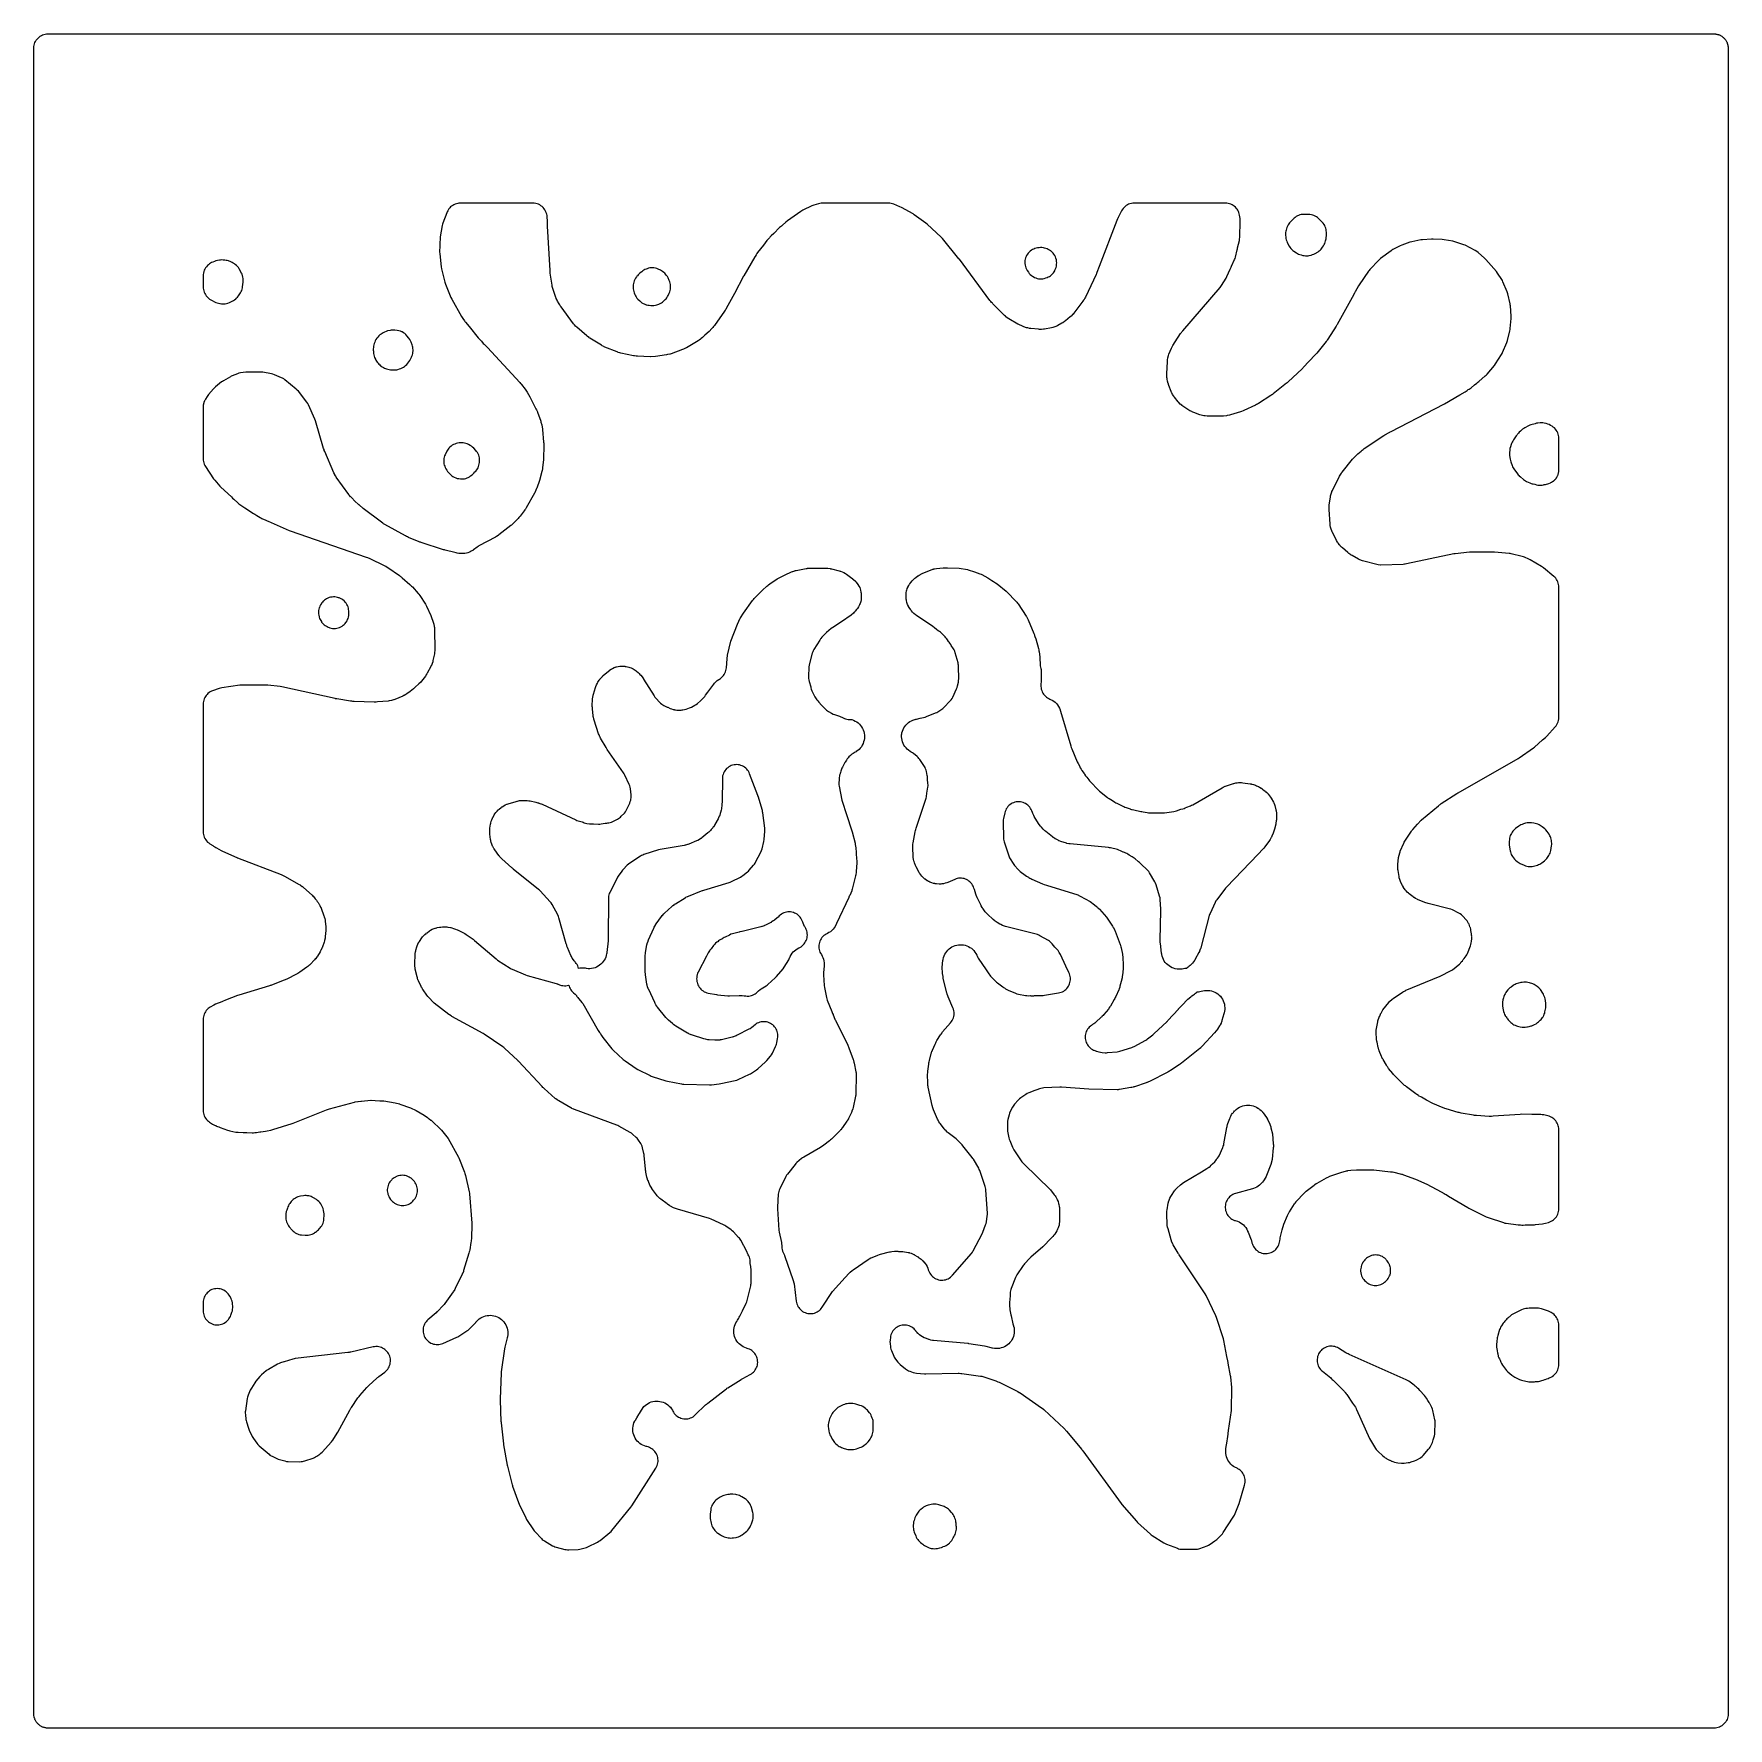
# Model space of a CAD drawing. Header units: millimetres. Extents: x 0 to 300, y 0 to 300.
import ezdxf

# ---------------------------------------------------------------- set-up
doc = ezdxf.new("R2010")
doc.units = ezdxf.units.MM
doc.layers.add('CUT', color=7, linetype='CONTINUOUS')

msp = doc.modelspace()

# ---------------------------------------------------------------- linework, layer by layer
at = {"layer": 'CUT'}
for points in [[(300.099, 1.8629), (300.0395, 1.6252), (299.9569, 1.3944), (299.8521, 1.1729), (299.7262, 0.9627), (299.5802, 0.7659), (299.4156, 0.5844), (299.2341, 0.4198), (299.0373, 0.2738), (298.8271, 0.1479), (298.6056, 0.0431), (298.3748, -0.0395), (298.1371, -0.099), (297.8947, -0.135), (297.5886, -0.15), (297.0775, -0.15), (297.073, -0.15), (3, -0.15), (2.4114, -0.15), (2.2197, -0.1406), (2.1053, -0.135), (1.9757, -0.1157), (1.8629, -0.099), (1.7352, -0.067), (1.6252, -0.0395), (1.5006, 0.0051), (1.3944, 0.0431), (1.274, 0.1), (1.1729, 0.1479), (1.0578, 0.2169), (0.9627, 0.2738), (0.854, 0.3545), (0.7659, 0.4198), (0.6645, 0.5118), (0.5844, 0.5844), (0.4911, 0.6873), (0.4198, 0.7659), (0.3356, 0.8795), (0.2738, 0.9627), (0.1994, 1.087), (0.1479, 1.1729), (0.0838, 1.3083), (0.0431, 1.3944), (-0.01, 1.5428), (-0.0395, 1.6252), (-0.0812, 1.7916), (-0.099, 1.8629), (-0.135, 2.1053), (-0.15, 2.4114), (-0.15, 297.5872), (-0.135, 297.8933), (-0.099, 298.1357), (-0.0395, 298.3734), (0.0431, 298.6041), (0.1479, 298.8256), (0.2738, 299.0358), (0.4198, 299.2326), (0.5844, 299.4142), (0.7659, 299.5787), (0.9627, 299.7247), (1.1729, 299.8507), (1.3944, 299.9554), (1.6252, 300.038), (1.8629, 300.0975), (2.1053, 300.1335), (2.1055, 300.1335), (2.1994, 300.1381), (2.4114, 300.1485), (297.5886, 300.1485), (297.7814, 300.1391), (297.8958, 300.1333), (297.9051, 300.132), (297.9139, 300.1306), (297.9194, 300.1298), (297.9503, 300.1252), (298.0254, 300.1141), (298.1381, 300.0973), (298.2658, 300.0653), (298.3757, 300.0377), (298.4011, 300.0286), (298.4015, 300.0285), (298.4049, 300.0272), (298.448, 300.0118), (298.5003, 299.9931), (298.6063, 299.9551), (298.7267, 299.8981), (298.8277, 299.8503), (298.9428, 299.7813), (299.0378, 299.7243), (299.1466, 299.6436), (299.2345, 299.5783), (299.336, 299.4863), (299.416, 299.4138), (299.5093, 299.3109), (299.5805, 299.2322), (299.6647, 299.1186), (299.7264, 299.0354), (299.8008, 298.9112), (299.8523, 298.8253), (299.9151, 298.6924), (299.9163, 298.6899), (299.957, 298.6038), (299.9871, 298.5196), (299.9889, 298.5146), (299.9891, 298.5141), (300.0101, 298.4555), (300.0395, 298.3732), (300.0585, 298.2972), (300.0602, 298.2906), (300.0603, 298.2902), (300.0604, 298.2898), (300.0812, 298.2067), (300.099, 298.1356), (300.129, 297.9335), (300.135, 297.8932), (300.15, 297.5872), (300.15, 297.0119), (300.15, 297.0112), (300.15, 2.4114), (300.1379, 2.1654), (300.1369, 2.1453), (300.135, 2.1053)], [(30.7112, 183.2416), (30.5393, 183.0775), (30.3838, 182.8977), (30.2461, 182.7041), (30.1274, 182.4982), (30.0287, 182.2819), (29.9511, 182.0573), (29.8951, 181.8263), (29.8613, 181.5911), (29.85, 181.3537), (29.85, 181.262), (29.85, 158.8248), (29.85, 158.7406), (29.8632, 158.4839), (29.9027, 158.2299), (29.9681, 157.9814), (30.0586, 157.7408), (30.1734, 157.5108), (30.3111, 157.2938), (30.4705, 157.0922), (30.6496, 156.9079), (30.8468, 156.743), (31.0598, 156.5992), (31.5879, 156.2811), (31.7078, 156.1928), (31.8975, 156.0659), (32.0979, 155.9569), (32.2427, 155.8866), (33.035, 155.4092), (33.3049, 155.2682), (35.8381, 154.1358), (35.8616, 154.1254), (35.8659, 154.1236), (35.9662, 154.0825), (43.6527, 151.1302), (43.894, 151.0277), (44.0554, 150.9524), (44.2891, 150.8332), (46.8661, 149.403), (47.0507, 149.2935), (47.0831, 149.2731), (47.4319, 149.0234), (47.4617, 148.9994), (47.6249, 148.86), (49.1669, 147.4643), (49.3071, 147.3306), (49.3315, 147.3061), (49.5904, 147.0179), (49.6121, 146.991), (49.73, 146.8373), (49.9159, 146.5815), (50.0502, 146.3951), (50.2148, 146.1666), (50.2887, 146.0641), (50.3554, 145.9715), (50.3721, 145.9473), (50.3887, 145.9223), (50.5469, 145.6577), (50.6809, 145.38), (50.6927, 145.3524), (50.7553, 145.1968), (51.2619, 143.8511), (51.3183, 143.6904), (51.3277, 143.6614), (51.4109, 143.3596), (51.4665, 143.0514), (51.4705, 143.0212), (51.4893, 142.8519), (51.5724, 141.9042), (51.5828, 141.7473), (51.5841, 141.7192), (51.5852, 141.4048), (51.5841, 141.3767), (51.5748, 141.2197), (51.4894, 140.1581), (51.464, 139.9298), (51.4583, 139.8894), (51.3658, 139.4399), (51.3552, 139.4004), (51.2885, 139.1807), (51.0029, 138.3339), (50.9261, 138.1264), (50.9113, 138.0899), (50.7271, 137.7019), (50.6739, 137.6073), (50.6698, 137.6), (50.6697, 137.5999), (50.6695, 137.5995), (50.5906, 137.4653), (50.1077, 136.6973), (50.0032, 136.5399), (49.9838, 136.5123), (49.7516, 136.2144), (49.7295, 136.1888), (49.6024, 136.049), (48.8145, 135.2247), (48.6875, 135.098), (48.6643, 135.0759), (48.3928, 134.8416), (48.3676, 134.8218), (48.2238, 134.7146), (47.0134, 133.8567), (46.7834, 133.706), (46.6237, 133.6096), (46.3832, 133.4762), (44.6578, 132.6), (44.4903, 132.5201), (44.3752, 132.4687), (44.204, 132.3971), (41.9959, 131.5384), (41.8525, 131.486), (41.7544, 131.4524), (41.6089, 131.4058), (36.178, 129.7884), (35.9633, 129.7137), (33.815, 128.8546), (33.6848, 128.8128), (33.4067, 128.7048), (33.1778, 128.5998), (32.0535, 128.1502), (31.7564, 128.008), (31.1247, 127.6528), (30.921, 127.525), (30.7305, 127.3782), (30.555, 127.2138), (30.3961, 127.0332), (30.2553, 126.8383), (30.1339, 126.6307), (30.0329, 126.4124), (29.9535, 126.1854), (29.8962, 125.9519), (29.8616, 125.7139), (29.85, 125.4737), (29.85, 125.4547), (29.85, 110.6051), (29.85, 109.44), (29.85, 109.3828), (29.85, 109.3523), (29.8623, 109.1042), (29.8993, 108.8585), (29.9604, 108.6177), (30.0451, 108.3841), (30.1526, 108.1601), (30.2818, 107.9479), (30.4314, 107.7495), (30.6, 107.567), (30.7859, 107.4021), (30.9872, 107.2565), (31.5117, 106.9154), (31.7398, 106.7836), (31.9804, 106.6766), (32.0758, 106.6401), (32.2272, 106.5586), (32.4194, 106.475), (32.6179, 106.4079), (32.888, 106.329), (34.1765, 105.8355), (34.3752, 105.7688), (34.5787, 105.719), (35.6337, 105.5072), (35.8319, 105.4756), (36.0319, 105.4601), (36.9595, 105.4252), (36.9906, 105.4207), (37.2368, 105.3971), (37.4841, 105.3981), (37.5662, 105.4024), (38.5259, 105.3664), (38.771, 105.3692), (39.0148, 105.396), (39.3196, 105.4448), (39.3307, 105.446), (39.9226, 105.5341), (39.9698, 105.5386), (40.0624, 105.5549), (40.8879, 105.6779), (41.1776, 105.7422), (41.8367, 105.8477), (42.1821, 105.9284), (45.6228, 106.9954), (45.8178, 107.0648), (51.7022, 109.4392), (51.913, 109.517), (52.0577, 109.5655), (52.2729, 109.6306), (56.6629, 110.8155), (56.8113, 110.8519), (57.2749, 110.908), (57.3098, 110.9122), (57.7809, 110.9691), (57.9187, 110.9858), (59.6021, 111.1232), (59.6511, 111.1257), (60.3523, 111.0885), (61.1601, 111.0457), (61.3236, 111.037), (61.85, 111.0091), (63.8799, 110.6666), (64.6567, 110.4842), (64.7139, 110.4654), (66.5774, 109.8099), (67.6107, 109.3289), (69.0471, 108.4881), (69.6314, 108.0531), (69.8071, 107.9223), (69.9147, 107.8422), (70.1999, 107.6298), (70.2512, 107.5849), (72.0828, 105.81), (72.3193, 105.5472), (73.2587, 104.3655), (73.2719, 104.3436), (75.131, 101.0546), (75.193, 100.9565), (75.1932, 100.9559), (76.152, 98.3752), (76.2266, 98.1538), (76.2724, 98.0019), (76.333, 97.7762), (77.007, 94.9116), (77.0541, 94.679), (77.0733, 94.5653), (77.4787, 89.3541), (77.4861, 89.2103), (77.3894, 86.5972), (77.3722, 86.3513), (77.355, 86.1849), (77.3217, 85.9406), (77.0997, 84.6357), (77.0534, 84.4071), (77.0172, 84.253), (76.9569, 84.0278), (76.0263, 80.9422), (75.9792, 80.7968), (75.9702, 80.7709), (75.8584, 80.4865), (75.8474, 80.4614), (75.7829, 80.3228), (74.5214, 77.7509), (74.4479, 77.6087), (74.4342, 77.5836), (74.2693, 77.3093), (74.2535, 77.2854), (74.1625, 77.1538), (72.7046, 75.1404), (72.5523, 74.9441), (72.4445, 74.8144), (72.2796, 74.6286), (71.5294, 73.8381), (71.3944, 73.7029), (71.3003, 73.6134), (71.1586, 73.4853), (69.7015, 72.2339), (69.5237, 72.0653), (69.3631, 71.88), (69.2215, 71.68), (69.1002, 71.467), (69.0003, 71.2432), (68.9228, 71.0107), (68.8684, 70.7717), (68.8377, 70.5286), (68.831, 70.2836), (68.8482, 70.0391), (68.8894, 69.7975), (68.954, 69.561), (69.0414, 69.3321), (69.1509, 69.1128), (69.2812, 68.9052), (69.4313, 68.7114), (69.5997, 68.5333), (69.7846, 68.3725), (69.9845, 68.2306), (70.1972, 68.1089), (70.4209, 68.0087), (70.6533, 67.9308), (70.8922, 67.876), (71.1353, 67.845), (71.3803, 67.8378), (71.6248, 67.8547), (71.8665, 67.8955), (72.103, 67.9597), (72.3321, 68.0468), (74.8017, 69.1268), (74.9824, 69.2147), (75.1555, 69.3168), (76.5845, 70.2389), (76.7974, 70.3928), (76.993, 70.5681), (78.0028, 71.5737), (78.18, 71.7698), (78.1975, 71.7915), (78.315, 71.9293), (78.3366, 71.9534), (78.5703, 72.1904), (78.8034, 72.3851), (79.0541, 72.5564), (79.3202, 72.7027), (79.5992, 72.8227), (79.8885, 72.9152), (80.1853, 72.9793), (80.4869, 73.0146), (80.7906, 73.0205), (81.0934, 72.9972), (81.3925, 72.9448), (81.6851, 72.8637), (81.9686, 72.7548), (82.2403, 72.6191), (82.4976, 72.4578), (82.7382, 72.2724), (82.9597, 72.0647), (83.1602, 71.8366), (83.3377, 71.5903), (83.4907, 71.3279), (83.6176, 71.0521), (83.7174, 70.7652), (83.789, 70.4701), (83.8318, 70.1695), (83.8454, 69.8661), (83.8297, 69.5628), (83.7805, 69.2336), (83.7742, 69.2019), (83.7346, 69.0252), (83.3171, 67.355), (83.2666, 67.0954), (82.6968, 63.026), (82.6744, 62.7708), (82.5071, 58.2023), (82.5061, 58.1677), (82.5059, 58.1614), (82.5069, 58.0154), (82.6443, 54.1661), (82.6458, 54.1301), (82.6461, 54.1239), (82.6582, 53.9739), (83.0734, 50.224), (83.077, 50.193), (83.0777, 50.1877), (83.0969, 50.059), (83.7321, 46.4627), (83.7769, 46.2593), (84.6508, 42.9497), (84.6605, 42.9141), (84.6623, 42.9076), (84.7087, 42.7596), (85.7297, 39.8264), (85.8362, 39.5679), (87.0216, 37.0942), (87.1885, 36.7992), (88.3856, 34.9821), (88.5215, 34.7952), (88.6741, 34.6217), (89.8039, 33.4506), (89.9676, 33.2956), (90.1446, 33.1559), (90.3335, 33.0328), (91.7743, 32.1835), (91.9858, 32.0721), (92.2069, 31.9814), (92.4358, 31.9122), (93.9633, 31.5292), (94.2035, 31.4813), (94.4472, 31.4572), (94.6921, 31.457), (96.3373, 31.5365), (96.5956, 31.5625), (96.8499, 31.6152), (97.5788, 31.806), (97.8161, 31.881), (98.0449, 31.9792), (99.7613, 32.8197), (100.0108, 32.9601), (100.2425, 33.1281), (101.953, 34.524), (102.1435, 34.6966), (102.3154, 34.8878), (105.6427, 38.9974), (105.8071, 39.2256), (110.0959, 45.9464), (110.2162, 46.1565), (110.3155, 46.3774), (110.393, 46.6067), (110.4479, 46.8425), (110.4798, 47.0826), (110.4883, 47.3245), (110.4733, 47.5662), (110.4351, 47.8053), (110.3739, 48.0395), (110.2903, 48.2668), (110.1852, 48.4848), (110.0594, 48.6917), (109.9142, 48.8855), (109.7509, 49.0643), (109.5712, 49.2265), (109.3765, 49.3705), (109.1689, 49.495), (108.9502, 49.5989), (108.7224, 49.6811), (108.4878, 49.7409), (108.3671, 49.7655), (108.0685, 49.858), (107.7806, 49.9797), (107.5061, 50.1295), (107.2479, 50.3057), (107.0085, 50.5067), (106.7902, 50.7305), (106.5952, 50.9748), (106.4254, 51.2373), (106.2826, 51.5154), (106.168, 51.8062), (106.0829, 52.107), (106.0281, 52.4148), (106.0041, 52.7265), (106.0112, 53.039), (106.0492, 53.3493), (106.1179, 53.6543), (106.2166, 53.9509), (106.3564, 54.2637), (106.3715, 54.2934), (106.4601, 54.4575), (106.6986, 54.8741), (107.1605, 55.5749), (107.2411, 55.6972), (107.2647, 55.733), (107.9877, 56.8297), (108.2052, 57.04), (108.4494, 57.2331), (108.7114, 57.4012), (108.9888, 57.5425), (109.2788, 57.6557), (109.5785, 57.7396), (109.8851, 57.7936), (110.1956, 57.8169), (110.5068, 57.8095), (110.8157, 57.7713), (111.1194, 57.7027), (111.4148, 57.6045), (111.699, 57.4775), (111.9693, 57.3231), (112.223, 57.1427), (112.4576, 56.938), (112.6708, 56.7112), (112.8606, 56.4645), (113.025, 56.2001), (113.0958, 56.0562), (113.2158, 55.8402), (113.3565, 55.6371), (113.5166, 55.4488), (113.6944, 55.2773), (113.8883, 55.1242), (114.0964, 54.9909), (114.3167, 54.8789), (114.5469, 54.7891), (114.7848, 54.7226), (115.0282, 54.6798), (115.2746, 54.6612), (115.5216, 54.6671), (115.7668, 54.6973), (116.0079, 54.7516), (116.2424, 54.8294), (116.4681, 54.93), (116.6828, 55.0524), (116.8843, 55.1954), (117.0707, 55.3575), (118.9128, 57.1271), (119.0598, 57.261), (119.1619, 57.3492), (119.3157, 57.4751), (122.4377, 59.8946), (122.5881, 60.0053), (122.6922, 60.0779), (122.848, 60.181), (125.186, 61.6457), (125.2976, 61.7129), (125.3742, 61.7573), (125.488, 61.8206), (126.8206, 62.5318), (127.0271, 62.6551), (127.2208, 62.7976), (127.3999, 62.9581), (127.5627, 63.1351), (127.7077, 63.3269), (127.8337, 63.5317), (127.9394, 63.7477), (128.0239, 63.9729), (128.0863, 64.2051), (128.1262, 64.4423), (128.143, 64.6822), (128.1368, 64.9226), (128.1074, 65.1613), (128.0553, 65.396), (127.9809, 65.6247), (127.8848, 65.8452), (127.768, 66.0554), (127.6315, 66.2534), (127.4767, 66.4374), (127.3048, 66.6056), (127.1176, 66.7566), (126.9168, 66.8889), (126.7042, 67.0013), (126.4818, 67.0927), (126.2516, 67.1623), (126.1486, 67.1881), (125.8594, 67.2915), (125.5817, 67.4226), (125.3181, 67.5802), (125.0711, 67.7627), (124.8431, 67.9684), (124.6362, 68.1955), (124.4525, 68.4415), (124.2937, 68.7044), (124.1612, 68.9815), (124.0565, 69.2702), (123.9803, 69.5677), (123.9336, 69.8712), (123.9167, 70.1779), (123.9297, 70.4847), (123.9727, 70.7888), (124.0451, 71.0873), (124.1462, 71.3772), (124.2752, 71.6559), (124.4457, 71.9462), (124.4751, 71.991), (124.5067, 72.0378), (124.5829, 72.1382), (124.6975, 72.3195), (124.7961, 72.5099), (124.8243, 72.5707), (124.885, 72.6625), (125.0058, 72.8953), (125.4247, 73.8177), (126.0894, 75.147), (126.2001, 75.4031), (126.2815, 75.6699), (126.9143, 78.2511), (126.9554, 78.4552), (126.9794, 78.662), (126.9861, 78.8701), (126.9638, 81.224), (126.9477, 81.4839), (126.9048, 81.7407), (126.8798, 81.8533), (126.8735, 81.8856), (126.8248, 82.2209), (126.8066, 82.6197), (126.7843, 82.8568), (126.7397, 83.0907), (126.6729, 83.3193), (126.5847, 83.5405), (126.4842, 83.7362), (126.3421, 84.0502), (126.2985, 84.1608), (126.1704, 84.4352), (125.6772, 85.3436), (125.6403, 85.4185), (125.5677, 85.5454), (125.1481, 86.3184), (125.0376, 86.5027), (124.9116, 86.6768), (124.7711, 86.8395), (123.8352, 87.8335), (123.6443, 88.0159), (123.4351, 88.1772), (122.4878, 88.831), (122.3007, 88.9483), (122.1039, 89.0487), (119.9217, 90.0425), (119.587, 90.1669), (113.9198, 91.8236), (113.7587, 91.8746), (113.7301, 91.8844), (113.4158, 92.008), (113.3882, 92.0203), (113.2355, 92.0926), (112.7044, 92.3588), (112.553, 92.439), (112.5263, 92.454), (112.2353, 92.6349), (112.21, 92.6522), (112.071, 92.7524), (110.9755, 93.5809), (110.8326, 93.6945), (110.8076, 93.7154), (110.5608, 93.943), (110.3374, 94.1934), (110.3169, 94.2188), (110.2055, 94.3635), (109.487, 95.3467), (109.3744, 95.5097), (109.3551, 95.5393), (109.1564, 95.8819), (109.1403, 95.9134), (109.0548, 96.0921), (108.7785, 96.7114), (108.7027, 96.894), (108.69, 96.9269), (108.5679, 97.3027), (108.5587, 97.3368), (108.5127, 97.529), (108.3355, 98.3648), (108.2941, 98.5954), (108.2709, 98.7527), (108.244, 98.9854), (108.049, 101.3045), (108.0246, 101.5009), (107.9848, 101.6948), (107.7318, 102.7182), (107.6507, 102.9828), (107.5407, 103.2367), (107.4034, 103.477), (107.0368, 104.0432), (106.91, 104.2215), (106.7681, 104.3879), (106.6122, 104.5414), (105.9605, 105.1289), (105.7484, 105.3001), (105.5189, 105.4472), (103.5596, 106.5574), (103.3777, 106.6508), (103.1889, 106.729), (95.6806, 109.4859), (95.5294, 109.5452), (95.5025, 109.5564), (95.2085, 109.6943), (95.1827, 109.7078), (95.0405, 109.7862), (92.918, 111.0161), (92.7628, 111.1111), (92.7355, 111.1288), (92.44, 111.3407), (92.4145, 111.3609), (92.2748, 111.4774), (90.3117, 113.1966), (90.1725, 113.3249), (90.0802, 113.4143), (89.9477, 113.5494), (85.7345, 118.0668), (85.7112, 118.0914), (85.707, 118.0958), (85.6054, 118.1959), (83.2732, 120.3669), (83.1327, 120.4884), (82.9835, 120.599), (79.6787, 122.8649), (79.4607, 122.9985), (73.9366, 126.0072), (73.8084, 126.0803), (73.7857, 126.0939), (73.5384, 126.255), (73.5168, 126.2703), (73.3981, 126.358), (70.8229, 128.341), (70.692, 128.4466), (70.669, 128.466), (70.5658, 128.5614), (69.9522, 129.2151), (69.7786, 129.4137), (69.6655, 129.5525), (69.5062, 129.7629), (68.843, 130.7059), (68.7567, 130.834), (68.7418, 130.8573), (68.5855, 131.1236), (68.5725, 131.148), (68.5028, 131.2857), (68.0135, 132.3033), (67.9509, 132.4405), (67.9401, 132.4653), (67.9336, 132.4823), (67.8321, 132.7837), (67.8235, 132.8139), (67.7792, 132.9841), (67.4497, 134.3845), (67.4135, 134.5565), (67.4078, 134.5874), (67.3635, 134.9074), (67.3495, 135.2302), (67.3496, 135.2617), (67.3543, 135.4374), (67.424, 136.8249), (67.4408, 137.0377), (67.4449, 137.0755), (67.5146, 137.4965), (67.5229, 137.5336), (67.5756, 137.7405), (67.7458, 138.3368), (67.7947, 138.4947), (67.804, 138.5228), (67.9128, 138.8066), (68.0462, 139.0797), (68.0604, 139.1057), (68.1426, 139.2492), (68.1721, 139.298), (68.6278, 139.9432), (68.7263, 140.0763), (68.7445, 140.0997), (68.9414, 140.332), (69.1391, 140.5272), (69.3739, 140.7212), (69.3975, 140.7391), (69.5319, 140.8359), (69.9975, 141.1561), (70.1501, 141.2557), (70.1778, 141.2728), (70.471, 141.4349), (70.7784, 141.5678), (70.8089, 141.5792), (70.981, 141.6392), (71.0508, 141.6616), (71.2635, 141.723), (71.3017, 141.7328), (71.736, 141.8176), (71.7751, 141.8228), (71.9953, 141.8458), (72.2924, 141.868), (72.5096, 141.8779), (72.5484, 141.8785), (72.9827, 141.8605), (73.0213, 141.8566), (73.237, 141.8288), (73.7139, 141.753), (73.7771, 141.7353), (74.425, 141.5392), (74.5755, 141.4901), (74.6023, 141.4807), (74.8966, 141.3637), (74.9224, 141.3521), (75.0656, 141.2844), (75.8752, 140.8803), (76.1023, 140.757), (76.2535, 140.668), (76.4715, 140.5294), (77.5301, 139.8039), (77.6964, 139.6831), (77.8071, 139.5979), (77.9665, 139.4682), (81.7832, 136.1844), (82.0531, 135.9822), (84.242, 134.5621), (84.4338, 134.4495), (84.6349, 134.3543), (86.9861, 133.3673), (87.2836, 133.2639), (92.4056, 131.8386), (92.5832, 131.7844), (92.6147, 131.7739), (92.656, 131.7579), (92.6923, 131.7423), (92.7828, 131.7086), (93.0184, 131.6171), (93.0188, 131.6182), (93.1625, 131.5622), (93.3947, 131.4967), (93.6323, 131.4538), (93.8728, 131.434), (94.1141, 131.4376), (94.354, 131.4643), (94.5901, 131.5141), (94.665, 131.5376), (94.7013, 131.3822), (94.7794, 131.1516), (94.8796, 130.9297), (95.0009, 130.7186), (95.1422, 130.5203), (95.3021, 130.3367), (95.4791, 130.1695), (95.7732, 129.9176), (96.0022, 129.68), (96.0096, 129.6714), (96.1089, 129.5205), (96.2616, 129.3312), (96.3786, 129.1999), (96.4414, 129.1361), (96.9774, 128.461), (97.1246, 128.2616), (99.8886, 123.4849), (99.99, 123.3241), (100.1033, 123.1714), (100.2148, 123.0327), (100.4717, 122.5941), (100.572, 122.4366), (100.6838, 122.287), (102.3049, 120.2793), (102.5375, 120.0285), (104.3106, 118.3614), (104.4635, 118.2289), (104.6267, 118.1091), (106.621, 116.7662), (106.8927, 116.6071), (109.0864, 115.502), (109.2594, 115.423), (109.4379, 115.3574), (111.8343, 114.5779), (112.1454, 114.4984), (114.6461, 114.028), (114.8456, 113.9987), (115.0469, 113.9856), (119.6094, 113.8736), (119.9286, 113.8861), (121.3154, 114.0299), (121.6056, 114.0774), (124.1715, 114.6538), (124.419, 114.7229), (124.6581, 114.8171), (126.6989, 115.7448), (126.8849, 115.8389), (127.0624, 115.9481), (127.9152, 116.5234), (128.1838, 116.7325), (129.5155, 117.9236), (129.7707, 118.1881), (130.4123, 118.9594), (130.5934, 119.2063), (130.7428, 119.4734), (131.3295, 120.6914), (131.4165, 120.8946), (131.4853, 121.1048), (131.5352, 121.3202), (131.6806, 122.1042), (131.7133, 122.3445), (131.7224, 122.5868), (131.7081, 122.8289), (131.6704, 123.0684), (131.6096, 123.3032), (131.5264, 123.531), (131.4216, 123.7496), (131.296, 123.957), (131.1509, 124.1514), (130.9877, 124.3307), (130.8079, 124.4934), (130.6131, 124.6379), (130.4053, 124.7628), (130.1864, 124.867), (129.9583, 124.9495), (129.7234, 125.0096), (129.4838, 125.0466), (129.2416, 125.0602), (128.9994, 125.0503), (128.7592, 125.0169), (128.5233, 124.9605), (128.2941, 124.8815), (128.0736, 124.7806), (127.8639, 124.6588), (127.667, 124.5173), (127.4847, 124.3574), (127.3229, 124.2009), (127.0797, 124.0083), (126.7937, 123.8245), (126.7651, 123.808), (126.6025, 123.7198), (124.5094, 122.6497), (124.3077, 122.5541), (124.2713, 122.5381), (123.8528, 122.3836), (123.8147, 122.3721), (123.5992, 122.3138), (121.7092, 121.8624), (121.5201, 121.8224), (121.4862, 121.8161), (121.134, 121.7696), (120.7789, 121.7596), (120.7443, 121.7604), (120.5513, 121.7699), (119.5384, 121.8459), (119.3253, 121.8681), (119.2875, 121.8731), (118.8669, 121.9536), (118.8298, 121.9629), (118.6237, 122.0211), (116.5954, 122.6563), (116.3868, 122.7284), (116.35, 122.7424), (115.9472, 122.9229), (115.9123, 122.941), (115.7196, 123.0488), (113.6567, 124.2827), (113.5114, 124.3742), (113.4858, 124.3912), (113.2085, 124.5936), (113.1846, 124.6129), (113.0532, 124.7234), (112.348, 125.3447), (112.236, 125.4475), (112.2163, 125.4663), (112.0053, 125.6851), (111.9872, 125.7055), (111.8885, 125.8211), (110.3915, 127.6484), (110.2944, 127.7723), (110.2775, 127.7948), (110.1135, 128.0332), (109.9702, 128.2845), (109.9573, 128.3095), (109.888, 128.4508), (108.8253, 130.7408), (108.7563, 130.8989), (108.7446, 130.9274), (108.6382, 131.2259), (108.5596, 131.533), (108.5533, 131.5631), (108.5222, 131.7327), (108.2592, 133.3766), (108.2387, 133.5235), (108.2356, 133.5499), (108.212, 133.8455), (108.211, 133.872), (108.208, 134.0203), (108.2069, 136.593), (108.2108, 136.7633), (108.2121, 136.7938), (108.2429, 137.1329), (108.247, 137.1631), (108.2739, 137.3313), (108.5195, 138.6708), (108.5658, 138.887), (108.5752, 138.9253), (108.7054, 139.3475), (108.7193, 139.3844), (108.8028, 139.5891), (109.7095, 141.6346), (109.7946, 141.8137), (109.8107, 141.8453), (110.0087, 142.1888), (110.028, 142.2185), (110.1404, 142.3819), (111.1148, 143.7217), (111.2276, 143.869), (111.2484, 143.8948), (111.4951, 144.1716), (111.5183, 144.1953), (111.6516, 144.3242), (112.9274, 145.4988), (113.0657, 145.6199), (113.0909, 145.6409), (113.3843, 145.8621), (113.4114, 145.8806), (113.5659, 145.9801), (115.265, 147.0172), (115.4037, 147.0979), (115.4288, 147.1118), (115.7159, 147.2549), (115.7421, 147.2666), (115.8899, 147.3288), (118.1851, 148.2372), (118.3391, 148.2943), (118.4446, 148.3308), (118.6011, 148.3811), (123.0702, 149.711), (123.2877, 149.7868), (123.4974, 149.8823), (125.1018, 150.7047), (125.3223, 150.8322), (125.5286, 150.9816), (126.3365, 151.6315), (126.4917, 151.7672), (126.6351, 151.9153), (127.4229, 152.7984), (127.5551, 152.9597), (127.6734, 153.1315), (127.777, 153.3126), (128.7201, 155.133), (128.8439, 155.4123), (128.9326, 155.7047), (129.2349, 156.9763), (129.2931, 157.3356), (129.4244, 158.8284), (129.4334, 159.1039), (129.4119, 159.3787), (129.0494, 162.0902), (129.0156, 162.284), (128.9668, 162.4746), (128.2075, 165.0156), (128.1978, 165.0473), (128.1961, 165.0525), (128.1513, 165.1828), (126.7199, 169.0003), (126.6217, 169.2273), (126.5016, 169.4435), (126.3606, 169.6468), (126.2003, 169.8352), (126.0221, 170.0068), (125.8279, 170.1599), (125.6194, 170.2931), (125.3989, 170.4051), (125.1683, 170.4947), (124.93, 170.5611), (124.6863, 170.6036), (124.4396, 170.6218), (124.1924, 170.6156), (123.9469, 170.5849), (123.7057, 170.5302), (123.471, 170.4518), (123.2453, 170.3507), (123.0307, 170.2277), (122.8292, 170.0842), (122.6429, 169.9214), (122.4737, 169.741), (122.3231, 169.5448), (122.1926, 169.3347), (122.0835, 169.1127), (121.9969, 168.881), (121.9336, 168.6418), (121.8942, 168.3976), (121.8792, 168.1507), (121.8333, 164.0747), (121.8244, 163.8561), (121.8141, 163.7079), (121.7925, 163.4902), (121.6997, 162.7686), (121.6702, 162.5782), (121.664, 162.5443), (121.5759, 162.1693), (121.5663, 162.1363), (121.5079, 161.9526), (121.4111, 161.6732), (121.3543, 161.5201), (121.3435, 161.4929), (121.2102, 161.1949), (121.1971, 161.1688), (121.1208, 161.0244), (120.5632, 160.0222), (120.4828, 159.8847), (120.4678, 159.8603), (120.2898, 159.596), (120.2729, 159.5731), (120.1756, 159.4468), (119.9144, 159.1224), (119.7859, 158.9711), (119.7622, 158.9447), (119.4821, 158.6636), (119.4558, 158.6399), (119.3049, 158.5108), (118.2658, 157.6684), (118.1195, 157.5557), (118.0929, 157.5362), (117.8095, 157.3495), (117.5091, 157.1915), (117.4791, 157.1776), (117.3098, 157.1039), (115.9357, 156.546), (115.746, 156.4749), (115.7118, 156.4632), (115.3223, 156.3522), (115.287, 156.3442), (115.0883, 156.3046), (110.8817, 155.5847), (110.5331, 155.4989), (107.976, 154.6708), (107.772, 154.5948), (107.5754, 154.5013), (107.3877, 154.391), (105.4625, 153.1447), (105.2361, 152.9794), (105.0296, 152.7898), (104.306, 152.0464), (104.1812, 151.9082), (104.067, 151.7611), (103.4194, 150.8594), (103.3105, 150.6944), (103.215, 150.5214), (101.9406, 147.9791), (101.8472, 147.7692), (101.7734, 147.5516), (101.72, 147.3281), (101.6872, 147.1007), (101.6755, 146.8712), (101.6407, 139.8659), (101.6352, 139.679), (101.6282, 139.5522), (101.6133, 139.3658), (101.4017, 137.3523), (101.3781, 137.1704), (101.3731, 137.138), (101.3053, 136.8078), (101.2143, 136.514), (101.095, 136.2305), (100.9486, 135.96), (100.7765, 135.7052), (100.5804, 135.4683), (100.362, 135.2517), (100.1235, 135.0575), (99.8672, 134.8876), (99.5955, 134.7434), (99.3111, 134.6265), (99.0166, 134.538), (98.7148, 134.4786), (98.4087, 134.449), (98.1011, 134.4494), (97.7951, 134.4799), (97.5948, 134.5199), (97.354, 134.5559), (97.1109, 134.5683), (96.8677, 134.557), (96.6268, 134.5221), (96.3978, 134.4657), (96.3909, 134.5037), (96.3245, 134.7357), (96.236, 134.9602), (96.1263, 135.1752), (95.9964, 135.3786), (95.8474, 135.5685), (95.7694, 135.6587), (95.6001, 135.8643), (95.49, 136.0047), (95.4709, 136.0303), (95.2874, 136.3022), (95.1305, 136.5903), (95.1166, 136.619), (95.0427, 136.7815), (94.4294, 138.219), (94.3404, 138.4481), (94.2851, 138.6054), (94.2114, 138.8399), (92.9226, 143.4575), (92.831, 143.7259), (92.7096, 143.9822), (91.6921, 145.8484), (91.5334, 146.1021), (91.3455, 146.335), (89.5999, 148.2517), (89.4612, 148.3923), (89.3119, 148.5216), (84.8087, 152.1187), (84.7181, 152.1934), (84.6572, 152.2453), (84.5687, 152.323), (82.818, 153.911), (82.6774, 154.0454), (82.653, 154.07), (82.3937, 154.3595), (82.3719, 154.3866), (82.2538, 154.541), (81.5302, 155.5405), (81.4093, 155.718), (81.3886, 155.7502), (81.1783, 156.1245), (81.1615, 156.1589), (81.0727, 156.3545), (81.0681, 156.3653), (81.0065, 156.5218), (80.9961, 156.5501), (80.9024, 156.8448), (80.8356, 157.1467), (80.8304, 157.1764), (80.8051, 157.3427), (80.6794, 158.3173), (80.6613, 158.488), (80.6588, 158.5186), (80.6472, 158.8341), (80.6645, 159.1493), (80.6676, 159.1798), (80.6888, 159.3502), (80.7936, 160.0607), (80.8234, 160.2343), (80.8295, 160.2652), (80.9066, 160.5796), (81.0035, 160.8586), (81.138, 161.153), (81.1524, 161.181), (81.2366, 161.3357), (81.4637, 161.7302), (81.5525, 161.8767), (81.569, 161.9026), (81.7505, 162.1602), (81.9368, 162.3791), (82.1621, 162.5994), (82.185, 162.6199), (82.3155, 162.731), (82.6711, 163.0202), (82.8151, 163.1316), (82.8413, 163.1509), (83.1201, 163.3359), (83.3897, 163.4792), (83.6991, 163.6068), (83.7297, 163.6178), (83.9026, 163.6748), (85.3537, 164.1147), (85.5405, 164.1661), (85.5741, 164.1744), (85.9238, 164.242), (86.2785, 164.2731), (86.3131, 164.2744), (86.4516, 164.2758), (86.5093, 164.2738), (86.59, 164.275), (87.1526, 164.2661), (87.2842, 164.2603), (87.5846, 164.2294), (87.6234, 164.223), (87.8403, 164.1811), (88.7905, 163.9681), (89.1714, 163.8736), (89.347, 163.8255), (89.3782, 163.8161), (89.7213, 163.6946), (89.7514, 163.6823), (89.9181, 163.6092), (95.8813, 160.8206), (96.1023, 160.7299), (96.3309, 160.6607), (97.0048, 160.4913), (97.1995, 160.4032), (97.4129, 160.3184), (97.6331, 160.2534), (97.8584, 160.2089), (98.3094, 160.1413), (98.5539, 160.1168), (98.7996, 160.1164), (99.0428, 160.128), (99.928, 160.0893), (100.1762, 160.0908), (100.423, 160.1168), (101.1338, 160.2278), (101.1677, 160.2294), (101.3858, 160.2494), (101.6014, 160.2885), (101.7067, 160.3173), (101.7546, 160.3247), (102.0063, 160.3774), (102.2512, 160.4557), (102.4868, 160.5587), (103.2664, 160.9484), (103.4595, 161.0558), (103.6423, 161.1799), (103.8134, 161.3196), (103.9715, 161.4739), (104.5102, 162.0479), (104.6839, 162.2543), (104.8344, 162.4782), (104.9599, 162.7171), (105.4539, 163.7954), (105.5593, 164.0657), (105.6326, 164.3464), (105.6617, 164.4916), (105.6992, 164.7475), (105.7101, 165.0059), (105.6943, 165.2641), (105.5706, 166.3529), (105.5265, 166.6156), (105.4547, 166.8721), (105.356, 167.1196), (104.5905, 168.776), (104.4924, 168.9664), (104.3783, 169.1478), (101.4912, 173.3283), (101.4148, 173.4435), (101.3643, 173.5228), (101.2921, 173.6408), (100.3042, 175.3245), (100.2089, 175.497), (100.1927, 175.5283), (100.0301, 175.8871), (100.0173, 175.9198), (99.9503, 176.1052), (99.1633, 178.4773), (99.1061, 178.6661), (99.0968, 178.7), (99.0126, 179.0853), (99.0069, 179.12), (98.9801, 179.3154), (98.8547, 180.452), (98.8346, 180.7253), (98.8278, 180.911), (98.8277, 181.1851), (98.8617, 182.1215), (98.8712, 182.2849), (98.8735, 182.314), (98.9106, 182.6126), (98.9736, 182.9067), (98.9809, 182.9351), (99.0256, 183.0925), (99.3979, 184.3043), (99.4521, 184.4672), (99.4625, 184.4961), (99.5824, 184.7882), (99.7286, 185.068), (99.744, 185.0945), (99.8338, 185.241), (100.0515, 185.5785), (100.1532, 185.728), (100.172, 185.7543), (100.3781, 186.0148), (100.6084, 186.2543), (100.6319, 186.2765), (100.7663, 186.3974), (101.7238, 187.2181), (101.8607, 187.3299), (101.8857, 187.3493), (102.1513, 187.5367), (102.4086, 187.684), (102.7046, 187.8182), (102.734, 187.8299), (102.8997, 187.8913), (102.9178, 187.8975), (103.0779, 187.9486), (103.1067, 187.9571), (103.4067, 188.031), (103.7121, 188.0778), (103.742, 188.0811), (103.9095, 188.0953), (103.925, 188.0963), (104.2782, 188.0935), (104.6327, 188.0539), (104.6669, 188.0483), (104.8576, 188.0118), (105.3244, 187.9099), (105.4908, 187.8696), (105.4912, 187.8695), (105.7318, 187.7751), (106.0566, 187.6059), (106.0872, 187.5878), (106.2561, 187.4819), (106.4483, 187.3542), (106.6157, 187.2362), (106.645, 187.2143), (106.9592, 186.9519), (106.9859, 186.927), (107.1318, 186.7833), (107.2808, 186.6283), (107.4124, 186.4841), (107.4352, 186.4578), (107.6431, 186.1907), (107.895, 185.8093), (107.9013, 185.7997), (107.9015, 185.7994), (109.7723, 182.7985), (109.913, 182.5958), (110.0731, 182.4079), (110.7728, 181.6643), (110.9415, 181.5011), (111.1247, 181.3545), (111.3208, 181.2256), (111.5282, 181.1158), (112.1251, 180.8347), (112.1623, 180.814), (112.2235, 180.7883), (112.6576, 180.5838), (112.8932, 180.4872), (113.1375, 180.415), (113.3878, 180.3681), (113.4174, 180.3641), (113.5794, 180.3255), (113.7958, 180.2935), (113.8156, 180.2915), (114.0427, 180.2785), (114.27, 180.2862), (114.3133, 180.2916), (114.3153, 180.2916), (114.5906, 180.3077), (114.779, 180.3398), (114.899, 180.3513), (115.1865, 180.3959), (115.4669, 180.4736), (116.0356, 180.6675), (116.2309, 180.7433), (116.4191, 180.8353), (117.0235, 181.1625), (117.2486, 181.3002), (117.4578, 181.4608), (118.021, 181.9423), (118.2089, 182.1206), (118.3773, 182.3174), (118.4513, 182.4134), (118.5879, 182.5383), (118.7493, 182.7171), (118.8926, 182.9106), (119.2809, 183.4912), (120.3725, 184.9091), (120.4895, 185.0535), (120.511, 185.0788), (120.7451, 185.3274), (120.98, 185.532), (121.234, 185.7124), (121.347, 185.7768), (121.5551, 185.9095), (121.7491, 186.0621), (121.9271, 186.233), (122.0874, 186.4207), (122.2284, 186.6232), (122.3487, 186.8387), (122.4472, 187.065), (122.523, 187.2999), (122.5751, 187.5411), (122.6033, 187.7863), (122.7049, 189.3495), (122.7183, 189.5049), (122.7212, 189.5327), (122.7673, 189.8411), (122.7725, 189.8686), (122.8051, 190.0211), (123.3957, 192.5281), (124.5613, 195.5285), (125.0398, 196.5637), (125.0741, 196.6333), (125.6044, 197.4716), (127.2371, 199.7058), (127.4027, 199.9162), (127.52, 200.0548), (127.7002, 200.2528), (128.7317, 201.3084), (128.8219, 201.3975), (128.8841, 201.4571), (128.9772, 201.5431), (129.7685, 202.2503), (129.9402, 202.394), (129.9905, 202.4339), (130.0064, 202.4466), (130.0084, 202.4482), (130.0127, 202.4516), (130.0837, 202.5072), (130.2791, 202.6504), (131.6147, 203.5643), (133.1272, 204.3142), (133.9959, 204.7384), (134.1438, 204.801), (134.3288, 204.8736), (134.3622, 204.8857), (134.7424, 205.001), (134.7768, 205.0095), (134.971, 205.0519), (136.7159, 205.3847), (136.8984, 205.4149), (136.9311, 205.4195), (137.2993, 205.4526), (137.3323, 205.454), (137.5172, 205.4569), (140.2991, 205.4323), (140.518, 205.424), (140.5569, 205.4214), (140.9913, 205.3665), (141.0296, 205.3593), (141.2437, 205.3129), (142.6073, 204.9756), (142.783, 204.9276), (142.8141, 204.9182), (143.1297, 204.8067), (143.4064, 204.6775), (143.6944, 204.5072), (143.7216, 204.4893), (143.8712, 204.3855), (144.8294, 203.6853), (144.9546, 203.5898), (144.9766, 203.5722), (145.1951, 203.3824), (145.397, 203.175), (145.4158, 203.154), (145.5183, 203.0345), (145.7905, 202.7032), (145.8974, 202.5667), (145.916, 202.5419), (146.0947, 202.278), (146.2269, 202.0377), (146.3111, 201.8129), (146.388, 201.5299), (146.4429, 201.2133), (146.4468, 201.1823), (146.4646, 201.0083), (146.4974, 200.593), (146.5076, 200.4005), (146.5085, 200.3661), (146.5, 200.012), (146.479, 199.8473), (146.4084, 199.565), (146.399, 199.5341), (146.3426, 199.3624), (146.2882, 199.2092), (146.2112, 199.0106), (146.1965, 198.9756), (146.0245, 198.624), (145.8137, 198.2942), (145.7914, 198.2634), (145.6618, 198.0943), (145.4374, 197.8181), (145.3466, 197.7114), (145.2851, 197.6456), (145.2619, 197.6232), (145.1294, 197.5006), (144.7249, 197.1443), (144.7044, 197.1288), (143.002, 195.9113), (141.465, 194.95), (141.184, 194.7457), (140.3568, 194.0517), (140.1625, 193.8703), (139.5244, 193.2073), (139.3356, 192.9869), (139.3023, 192.9374), (139.2764, 192.9069), (139.1323, 192.6963), (138.0975, 191.0052), (137.9868, 190.8041), (137.8951, 190.5938), (137.823, 190.376), (137.3058, 188.5335), (137.2424, 188.2414), (137.2142, 187.9439), (137.1534, 186.1786), (137.1588, 185.9061), (137.194, 185.6358), (137.2583, 185.3709), (137.544, 184.4229), (137.5704, 184.2548), (137.6448, 183.9838), (137.7492, 183.7228), (138.1489, 182.8666), (138.256, 182.6625), (138.3813, 182.4691), (138.524, 182.288), (138.6525, 182.1396), (138.7656, 181.9674), (138.8066, 181.9191), (138.8095, 181.9143), (138.9934, 181.6815), (139.4346, 181.1864), (139.5862, 181.0305), (139.7508, 180.8883), (139.8318, 180.8298), (140.1853, 180.4617), (140.3467, 180.3079), (140.5212, 180.1692), (140.7074, 180.0465), (141.2312, 179.7339), (141.5002, 179.5947), (141.7839, 179.4891), (142.6255, 179.2328), (143.2916, 178.901), (143.5049, 178.8069), (143.726, 178.7331), (143.953, 178.6803), (144.184, 178.6487), (144.4169, 178.6389), (144.6844, 178.64), (144.8462, 178.5979), (145.1427, 178.4906), (145.4225, 178.3567), (145.6877, 178.196), (145.9359, 178.0099), (146.1644, 177.8003), (146.3713, 177.5692), (146.5543, 177.3188), (146.7118, 177.0517), (146.8423, 176.7703), (146.9443, 176.4774), (147.017, 176.1759), (147.0597, 175.8687), (147.0719, 175.5588), (147.0535, 175.2492), (147.0047, 174.9429), (146.926, 174.6429), (146.8181, 174.3521), (146.6821, 174.0734), (146.5193, 173.8094), (146.3313, 173.5628), (146.1198, 173.3358), (145.8871, 173.1308), (145.6111, 172.9323), (145.5834, 172.9144), (145.4256, 172.8178), (145.0739, 172.6141), (144.8344, 172.4565), (144.6145, 172.2724), (144.327, 172.0022), (144.1613, 171.8309), (144.0126, 171.6446), (143.8824, 171.445), (143.6508, 171.0501), (143.6144, 170.998), (143.5579, 170.8917), (143.281, 170.4196), (143.1679, 170.2031), (143.0764, 169.9766), (142.9066, 169.4886), (142.9005, 169.4753), (142.7959, 169.2049), (142.7611, 169.0705), (142.7365, 168.9998), (142.6728, 168.7868), (142.6283, 168.569), (142.6034, 168.3481), (142.5966, 168.2495), (142.5875, 168.19), (142.5734, 167.9742), (142.5712, 167.8763), (142.5419, 167.4469), (142.5365, 167.2344), (142.5491, 167.0223), (142.5797, 166.812), (143.0529, 164.3117), (143.1467, 163.9591), (143.8403, 161.9546), (144.8826, 158.7075), (145.4053, 156.6891), (145.4434, 156.5274), (145.4496, 156.4983), (145.5041, 156.1706), (145.5076, 156.1411), (145.524, 155.9758), (145.6838, 153.8813), (145.6945, 153.6373), (145.6963, 153.4716), (145.691, 153.2274), (145.6086, 151.7046), (145.5948, 151.5274), (145.5916, 151.4958), (145.5389, 151.1444), (145.5327, 151.1133), (145.4939, 150.9398), (144.9005, 148.5535), (144.852, 148.3769), (144.8426, 148.3455), (144.8019, 148.2312), (144.4585, 147.4527), (144.3836, 147.2827), (144.3153, 147.1279), (144.2915, 147.074), (142.1158, 142.4414), (142.1019, 142.4112), (142.0784, 142.3595), (142.0766, 142.356), (142.0521, 142.302), (142.0192, 142.2315), (141.8625, 141.9352), (141.691, 141.6759), (141.4952, 141.4353), (141.2766, 141.2151), (141.0374, 141.0176), (140.7799, 140.8445), (140.4921, 140.6899), (140.2982, 140.5977), (140.0864, 140.4699), (139.8882, 140.3218), (139.7056, 140.1548), (139.5404, 139.9706), (139.3942, 139.771), (139.2685, 139.5578), (139.1645, 139.3333), (139.0831, 139.0997), (139.0253, 138.8591), (138.9915, 138.614), (138.9822, 138.3667), (138.9973, 138.1197), (139.0367, 137.8755), (139.1001, 137.6363), (139.1869, 137.4046), (139.2961, 137.1825), (139.4267, 136.9724), (139.4378, 136.9564), (139.5863, 136.6902), (139.7083, 136.4109), (139.8027, 136.1211), (139.8685, 135.8235), (139.9053, 135.5209), (139.9133, 135.1869), (139.9125, 135.1544), (139.9036, 134.9728), (139.8111, 133.7076), (139.8094, 133.3671), (139.9299, 131.4654), (139.9726, 131.1375), (140.3302, 129.3331), (140.3866, 129.1053), (140.464, 128.8838), (141.2749, 126.8738), (141.4047, 126.5295), (141.4932, 126.3233), (141.5156, 126.2771), (141.8278, 125.503), (141.8415, 125.4697), (141.8441, 125.4637), (141.9071, 125.3256), (144.0974, 120.8883), (144.1784, 120.7131), (144.2304, 120.5924), (144.3024, 120.4129), (145.0565, 118.3817), (145.1072, 118.2359), (145.1157, 118.2096), (145.199, 117.9124), (145.2054, 117.8855), (145.2377, 117.7346), (145.5407, 116.1662), (145.5726, 115.974), (145.5774, 115.9396), (145.6112, 115.5517), (145.6124, 115.5169), (145.6142, 115.3222), (145.5687, 112.6514), (145.5612, 112.4696), (145.5591, 112.4371), (145.5177, 112.0757), (145.5124, 112.0436), (145.4786, 111.8648), (145.0473, 109.8525), (144.9955, 109.6411), (144.9852, 109.6037), (144.8453, 109.1916), (144.8307, 109.1557), (144.7431, 108.9564), (144.3058, 108.0359), (144.2349, 107.8943), (144.2216, 107.8692), (144.0622, 107.5957), (144.0469, 107.5718), (143.9586, 107.4403), (143.1475, 106.2857), (143.0608, 106.1672), (143.0448, 106.1463), (142.8578, 105.92), (142.8402, 105.9004), (142.7402, 105.7929), (141.4031, 104.4113), (141.2067, 104.2225), (141.0688, 104.0994), (140.8592, 103.9254), (139.8645, 103.1591), (139.66, 103.0122), (139.518, 102.9172), (139.3041, 102.7844), (136.2965, 101.0539), (136.1025, 100.9301), (135.9206, 100.7888), (135.0868, 100.0774), (134.9173, 99.9186), (134.7633, 99.7447), (133.4091, 98.0652), (133.251, 97.8457), (133.1175, 97.6104), (132.0437, 95.4538), (131.9411, 95.2181), (131.8632, 94.9731), (131.8109, 94.7214), (131.7848, 94.4656), (131.6705, 92.2025), (131.6723, 91.9189), (131.9137, 88.0946), (131.9617, 87.7405), (132.3439, 85.9127), (132.3769, 85.733), (132.382, 85.7008), (132.4184, 85.3671), (132.4206, 85.1765), (132.4371, 84.9164), (132.4806, 84.6595), (132.5506, 84.4084), (132.6464, 84.1661), (132.7274, 84.0106), (132.7261, 84.01), (132.7271, 84.0081), (132.8822, 83.6738), (132.8946, 83.6433), (132.9596, 83.4708), (134.3883, 79.3806), (134.4464, 79.1997), (134.4559, 79.1672), (134.5442, 78.798), (134.5504, 78.7646), (134.5805, 78.5771), (134.9874, 75.5452), (134.9885, 75.5357), (135.0273, 75.2937), (135.0896, 75.0567), (135.1749, 74.827), (135.2822, 74.6067), (135.4106, 74.3979), (135.5588, 74.2027), (135.7254, 74.023), (135.9087, 73.8605), (136.1072, 73.7166), (136.3187, 73.5929), (136.5414, 73.4906), (136.773, 73.4104), (137.0113, 73.3534), (137.2541, 73.32), (137.4989, 73.3105), (137.7436, 73.325), (137.9856, 73.3634), (138.2227, 73.4253), (138.4526, 73.5101), (138.6731, 73.617), (138.8821, 73.745), (139.0775, 73.8929), (139.2576, 74.0592), (139.4204, 74.2423), (139.5646, 74.4404), (141.4045, 77.2491), (143.6442, 79.7337), (144.3725, 80.5121), (144.5205, 80.6617), (144.5477, 80.6876), (144.8677, 80.9607), (144.8976, 80.9834), (145.0686, 81.106), (147.6972, 82.8816), (147.858, 82.9843), (147.8871, 83.0019), (148.2232, 83.1821), (148.254, 83.1967), (148.4285, 83.2738), (149.4521, 83.6952), (149.7103, 83.7906), (149.8878, 83.8489), (150.1523, 83.925), (151.259, 84.2002), (151.5121, 84.2539), (151.685, 84.2844), (151.9411, 84.3206), (152.3659, 84.3656), (152.9945, 84.3596), (153.1248, 84.3584), (153.2873, 84.3568), (153.859, 84.3513), (154.8385, 84.16), (154.9991, 84.1249), (155.0276, 84.118), (155.318, 84.0343), (155.5753, 83.935), (155.8466, 83.8019), (155.8724, 83.7878), (156.0149, 83.7059), (156.4135, 83.465), (156.5783, 83.3594), (156.6072, 83.3398), (156.9192, 83.1035), (156.9459, 83.081), (157.0923, 82.951), (157.4158, 82.6481), (157.5575, 82.5081), (157.5821, 82.4825), (157.8278, 82.1978), (158.0092, 81.9385), (158.1638, 81.6642), (158.2824, 81.3964), (158.3855, 81.0877), (158.3861, 81.0857), (158.3884, 81.0864), (158.4284, 80.9462), (158.5204, 80.7143), (158.6351, 80.4927), (158.7713, 80.2837), (158.9277, 80.0892), (159.1026, 79.9114), (159.2944, 79.7518), (159.5012, 79.6122), (159.7209, 79.4938), (159.9512, 79.398), (160.19, 79.3256), (160.4348, 79.2773), (160.6832, 79.2537), (160.9327, 79.255), (161.1808, 79.2811), (161.4251, 79.3318), (161.6631, 79.4067), (161.8925, 79.5048), (162.1109, 79.6254), (162.3163, 79.7671), (162.5065, 79.9286), (162.6796, 80.1083), (166.0316, 83.9529), (166.2122, 84.1865), (166.3639, 84.4397), (167.9429, 87.4673), (168.0774, 87.7735), (168.5497, 89.0799), (168.6225, 89.3179), (168.6713, 89.562), (168.8259, 90.6011), (168.8508, 90.8601), (168.8486, 91.1202), (168.6029, 95.1728), (168.5794, 95.3948), (168.5363, 95.6139), (168.4737, 95.8282), (167.5089, 98.6584), (167.4218, 98.879), (167.3142, 99.0904), (166.413, 100.6704), (166.3063, 100.841), (166.1863, 101.0026), (164.526, 103.0582), (164.3717, 103.232), (163.5629, 104.0621), (163.2996, 104.2967), (161.8823, 105.3904), (161.7594, 105.4894), (161.7378, 105.5076), (161.5238, 105.7035), (161.3271, 105.9167), (161.3088, 105.9383), (161.2093, 106.0608), (160.5261, 106.9392), (160.4315, 107.0662), (160.4151, 107.0893), (160.2564, 107.3332), (160.1189, 107.5897), (160.1066, 107.6152), (160.0408, 107.7592), (159.3205, 109.4266), (159.2526, 109.5949), (159.2412, 109.6253), (159.1302, 109.9707), (159.1217, 110.0021), (159.0789, 110.1784), (158.366, 113.4571), (158.3309, 113.6402), (158.3254, 113.6731), (158.2828, 114.0435), (158.2806, 114.0767), (158.2732, 114.2631), (158.2533, 115.577), (158.2535, 115.5885), (158.2815, 116.1651), (158.2915, 116.276), (158.4497, 117.5423), (158.4893, 117.7907), (158.5217, 117.9583), (158.5779, 118.2035), (158.8937, 119.3979), (158.9341, 119.5395), (158.9419, 119.5647), (159.0392, 119.8425), (159.0489, 119.867), (159.1057, 120.0028), (159.5907, 121.102), (159.7067, 121.3415), (159.7911, 121.5011), (159.9238, 121.7317), (160.5443, 122.7269), (160.6252, 122.8511), (160.6401, 122.8731), (160.8163, 123.1113), (160.8329, 123.132), (160.9279, 123.2458), (162.3408, 124.8711), (162.4976, 125.0712), (162.6333, 125.2862), (162.7465, 125.5138), (162.8359, 125.7518), (162.9007, 125.9976), (162.9402, 126.2487), (162.9541, 126.5025), (162.942, 126.7565), (162.9043, 127.0078), (162.8412, 127.2541), (162.7534, 127.4927), (161.9006, 129.4907), (161.8437, 129.6319), (161.834, 129.6573), (161.7377, 129.946), (161.7301, 129.9722), (161.6908, 130.1193), (161.0316, 132.8007), (161.0227, 132.8572), (161.0154, 132.9028), (160.9901, 133.0627), (160.9047, 133.6009), (160.8986, 133.7009), (160.8643, 134.6543), (160.862, 134.8141), (160.8622, 134.8427), (160.878, 135.1618), (160.8806, 135.1902), (160.8986, 135.349), (160.9734, 135.9013), (161.0022, 136.0811), (161.0082, 136.1131), (161.085, 136.4389), (161.1837, 136.728), (161.3099, 137.0061), (161.4625, 137.2706), (161.64, 137.5191), (161.8408, 137.7492), (162.0629, 137.9588), (162.3044, 138.1458), (162.5628, 138.3085), (162.8358, 138.4454), (163.1208, 138.5551), (163.4151, 138.6367), (163.716, 138.6894), (164.0205, 138.7126), (164.3258, 138.7062), (164.6291, 138.6702), (164.9274, 138.6049), (165.218, 138.5111), (165.4982, 138.3894), (165.7652, 138.2412), (166.0166, 138.0678), (166.25, 137.8708), (166.4631, 137.6521), (166.6541, 137.4138), (166.821, 137.158), (166.9759, 136.8613), (166.993, 136.8243), (167.0335, 136.7323), (167.1307, 136.5355), (167.2448, 136.3479), (168.6503, 134.2504), (169.1171, 133.5238), (169.2648, 133.3177), (169.4325, 133.1277), (170.3496, 132.1893), (170.4378, 132.1055), (170.4532, 132.0904), (170.4572, 132.0871), (170.4859, 132.0599), (170.6316, 131.9411), (171.5654, 131.2363), (171.7364, 131.1181), (171.8676, 131.0427), (172.0499, 130.913), (172.2846, 130.765), (172.5343, 130.6439), (173.8534, 130.0923), (174.1056, 130.0024), (174.3659, 129.94), (174.6406, 129.8895), (175.3421, 129.7386), (175.6399, 129.6932), (175.7818, 129.6888), (175.8377, 129.6813), (176.0781, 129.6723), (176.5052, 129.6769), (176.5756, 129.6699), (176.8259, 129.6577), (177.0761, 129.6706), (177.2124, 129.6845), (178.5762, 129.6992), (178.7715, 129.709), (178.9654, 129.734), (181.4878, 130.1598), (181.724, 130.2116), (181.9542, 130.286), (182.1762, 130.3822), (182.3877, 130.4995), (182.587, 130.6366), (182.7721, 130.7924), (182.9412, 130.9653), (183.0928, 131.1538), (183.2256, 131.356), (183.3381, 131.5701), (183.4295, 131.7941), (183.4987, 132.0259), (183.5452, 132.2633), (183.5686, 132.504), (183.5686, 132.5503), (183.57, 132.5645), (183.5691, 132.815), (183.5431, 133.064), (183.4924, 133.3092), (183.4173, 133.5481), (183.3188, 133.7783), (182.7632, 134.915), (181.8012, 136.982), (181.7025, 137.1723), (181.5879, 137.3535), (181.5102, 137.4556), (181.5065, 137.4624), (181.3785, 137.6527), (181.2335, 137.8305), (180.8209, 138.2916), (180.3368, 138.8746), (180.1893, 139.0372), (180.028, 139.1862), (179.8544, 139.3205), (179.6696, 139.439), (178.1724, 140.3091), (177.9671, 140.416), (177.7528, 140.5035), (177.5313, 140.5707), (172.0696, 141.9569), (171.8946, 142.0059), (171.8636, 142.0154), (171.5493, 142.1285), (171.2475, 142.2715), (171.2188, 142.2868), (171.0607, 142.3763), (170.5901, 142.658), (170.4247, 142.763), (170.3957, 142.7825), (170.0825, 143.0175), (170.0557, 143.0399), (169.9087, 143.1694), (168.8603, 144.1428), (168.7274, 144.2725), (168.7042, 144.2962), (168.4822, 144.5476), (168.2488, 144.8654), (168.12, 145.0408), (168.0202, 145.1766), (167.9721, 145.2421), (167.9366, 145.2936), (167.9212, 145.3169), (167.7609, 145.5836), (167.7475, 145.6081), (167.6757, 145.7462), (167.0215, 147.0723), (166.9869, 147.1494), (166.9761, 147.1749), (166.8671, 147.464), (166.8584, 147.4902), (166.8129, 147.6379), (166.5649, 148.5064), (166.4836, 148.745), (166.3787, 148.9741), (166.3482, 149.026), (166.3328, 149.0635), (166.2201, 149.2766), (166.0874, 149.4779), (165.9359, 149.6655), (165.767, 149.8376), (165.5823, 149.9926), (165.3836, 150.1291), (165.1726, 150.2459), (164.9514, 150.3417), (164.7219, 150.4159), (164.4864, 150.4675), (164.247, 150.4963), (164.006, 150.5018), (163.7655, 150.4841), (163.5279, 150.4433), (163.2953, 150.3798), (163.0699, 150.2942), (161.8433, 149.7595), (161.6881, 149.6959), (161.6601, 149.6851), (161.3675, 149.5876), (161.0937, 149.5229), (160.7884, 149.479), (160.7586, 149.4761), (160.5913, 149.4634), (160.5469, 149.461), (160.331, 149.4557), (160.2925, 149.4559), (159.8617, 149.4826), (159.8235, 149.4872), (159.6098, 149.5192), (159.537, 149.5322), (159.3535, 149.5698), (159.3209, 149.5774), (158.9898, 149.6715), (158.6697, 149.7983), (158.6392, 149.8121), (158.4707, 149.894), (158.4299, 149.9151), (158.2336, 150.0241), (158.1992, 150.0445), (157.828, 150.2967), (157.7964, 150.3211), (157.6336, 150.4545), (157.4006, 150.6674), (157.2094, 150.8667), (157.0333, 151.0867), (156.8626, 151.3442), (156.8472, 151.3699), (156.7639, 151.5159), (156.2116, 152.5371), (156.1104, 152.7383), (156.0935, 152.7747), (155.9283, 153.1936), (155.9158, 153.2317), (155.8524, 153.4479), (155.8121, 153.6019), (155.7663, 153.799), (155.7591, 153.8344), (155.6996, 154.2345), (155.6962, 154.2705), (155.6828, 154.4724), (155.6288, 155.8352), (155.6264, 156.0464), (155.627, 156.084), (155.6579, 156.505), (155.6627, 156.5423), (155.6959, 156.7509), (156.0592, 158.6848), (156.1164, 158.9399), (156.1612, 159.1115), (156.2361, 159.3619), (157.962, 164.481), (158.0239, 164.696), (158.0664, 164.9157), (158.089, 165.1382), (158.1025, 165.3747), (158.1419, 165.5723), (158.3095, 166.6384), (158.3335, 166.8492), (158.3396, 167.0613), (158.3277, 167.2731), (158.2531, 168.0256), (158.2529, 168.0272), (158.2548, 168.0602), (158.2576, 168.2769), (158.2417, 168.4931), (158.2072, 168.7071), (158.0596, 169.422), (157.9987, 169.6583), (157.915, 169.8875), (157.8094, 170.1075), (157.6828, 170.3162), (156.8633, 171.5293), (156.7269, 171.7126), (156.5743, 171.8826), (156.4068, 172.038), (155.7778, 172.5705), (155.5822, 172.7201), (155.3729, 172.8498), (155.3549, 172.8597), (155.1953, 172.9533), (155.1672, 172.9707), (154.8873, 173.1639), (154.6505, 173.3645), (154.4347, 173.5874), (154.2418, 173.8305), (154.0739, 174.0914), (153.9325, 174.3676), (153.819, 174.6564), (153.7346, 174.9549), (153.6799, 175.2604), (153.6556, 175.5697), (153.662, 175.8799), (153.6852, 176.0737), (153.7167, 176.2606), (153.7984, 176.5606), (153.9094, 176.851), (154.0484, 177.129), (154.2143, 177.3919), (154.4053, 177.6372), (154.6195, 177.8624), (154.855, 178.0654), (155.1094, 178.2441), (155.3801, 178.3969), (155.6646, 178.5221), (155.9885, 178.6279), (156.0271, 178.6385), (156.1667, 178.6737), (156.1729, 178.6751), (156.2022, 178.6821), (156.2089, 178.6838), (156.2649, 178.6982), (156.939, 178.8798), (157.555, 178.9846), (157.8193, 179.0444), (158.0756, 179.1325), (159.6827, 179.7845), (159.8743, 179.8718), (160.0578, 179.9749), (160.6274, 180.3271), (160.8023, 180.4458), (160.9665, 180.5788), (161.1189, 180.7252), (162.2583, 181.9161), (162.4372, 182.125), (162.5921, 182.3523), (162.7211, 182.5953), (163.3956, 184.0542), (163.5, 184.3186), (163.5738, 184.5932), (163.7148, 185.2696), (163.7554, 185.5355), (163.7673, 185.8042), (163.7458, 188.0104), (163.7341, 188.2287), (163.7034, 188.4451), (163.6539, 188.658), (163.1507, 190.4613), (163.067, 190.7098), (162.9578, 190.9482), (162.8242, 191.1739), (162.4602, 191.7211), (162.3546, 191.9332), (162.2149, 192.1528), (162.0532, 192.3567), (161.9894, 192.4291), (161.7802, 192.7435), (161.6505, 192.9211), (161.5057, 193.0865), (161.4702, 193.1205), (161.3553, 193.2707), (161.1702, 193.4652), (160.5204, 194.0786), (160.341, 194.2326), (160.1478, 194.3689), (159.8193, 194.5783), (159.4671, 194.8872), (159.211, 195.084), (156.2773, 197.0512), (156.1238, 197.1598), (156.0968, 197.1799), (155.8305, 197.4001), (155.6089, 197.6244), (155.3918, 197.8933), (155.372, 197.9205), (155.2652, 198.0753), (154.9978, 198.4845), (154.8895, 198.6606), (154.8711, 198.6925), (154.6995, 199.0314), (154.578, 199.3558), (154.572, 199.3797), (154.5054, 199.7258), (154.5004, 199.762), (154.4783, 199.9657), (154.4495, 200.3209), (154.4395, 200.4937), (154.4384, 200.5246), (154.442, 200.8428), (154.4721, 201.1315), (154.5157, 201.3513), (154.5359, 201.4379), (154.5424, 201.4627), (154.5498, 201.4877), (154.6589, 201.8278), (154.8103, 202.1683), (154.8267, 202.2006), (154.9239, 202.3786), (154.9822, 202.479), (155.0763, 202.6322), (155.0937, 202.6592), (155.2864, 202.9276), (155.5039, 203.1764), (155.5262, 203.1996), (155.654, 203.3261), (155.9967, 203.6496), (156.1582, 203.7935), (156.1877, 203.8183), (156.5342, 204.0768), (156.5663, 204.0981), (156.7502, 204.212), (157.2831, 204.5212), (159.2164, 205.2591), (159.324, 205.2973), (159.3467, 205.3023), (159.5064, 205.3336), (159.8406, 205.3917), (161.0194, 205.5113), (161.2919, 205.5289), (161.4771, 205.5341), (161.7367, 205.532), (161.7419, 205.5318), (161.7447, 205.5318), (161.7584, 205.5313), (161.7843, 205.5304), (163.8835, 205.4368), (165.3149, 205.1918), (165.4298, 205.1695), (166.5485, 204.8101), (166.5699, 204.8032), (166.5848, 204.7984), (166.5858, 204.7981), (167.5091, 204.4602), (167.7472, 204.3636), (167.8656, 204.3108), (168.9265, 203.7508), (169.2934, 203.516), (169.6729, 203.2732), (169.9575, 203.0911), (170.3124, 202.8641), (170.5834, 202.6907), (172.203, 201.3949), (174.0774, 199.4248), (174.0955, 199.4049), (174.2216, 199.2425), (174.2372, 199.2207), (174.3217, 199.0974), (175.7375, 196.9389), (175.7877, 196.8585), (176.0378, 196.3927), (176.089, 196.2782), (177.1066, 193.8515), (177.1788, 193.6448), (177.2344, 193.4856), (177.2929, 193.318), (177.4383, 192.9016), (177.9, 191.1982), (177.9538, 190.9725), (177.9855, 190.8183), (178.0252, 190.5898), (178.149, 189.717), (178.2378, 188.1365), (178.2635, 187.8931), (178.3129, 187.6534), (178.366, 187.4822), (178.4147, 186.0056), (178.4163, 185.8243), (178.4144, 185.7011), (178.4072, 185.5199), (178.3563, 184.7215), (178.3526, 184.4785), (178.3725, 184.2362), (178.4159, 183.9971), (178.4822, 183.7633), (178.571, 183.5371), (178.6813, 183.3206), (178.8121, 183.1157), (178.9622, 182.9246), (179.1301, 182.7489), (179.3143, 182.5904), (179.513, 182.4505), (179.7244, 182.3305), (179.9464, 182.2317), (180.0576, 182.1885), (180.3421, 182.0433), (180.6104, 181.8699), (180.8597, 181.6703), (181.0875, 181.4464), (181.2914, 181.2005), (181.4693, 180.9353), (181.6193, 180.6533), (181.7516, 180.3292), (181.7629, 180.2971), (181.8212, 180.1157), (183.6281, 173.9683), (183.6481, 173.9134), (183.7138, 173.6846), (183.8129, 173.4036), (184.7747, 171.1209), (184.9386, 170.7992), (185.1616, 170.4299), (185.3256, 170.057), (185.4507, 169.8104), (185.6023, 169.5792), (186.0051, 169.0332), (186.0636, 168.9365), (186.2717, 168.6421), (186.4876, 168.3793), (186.828, 167.9179), (186.9558, 167.7587), (187.0962, 167.6104), (187.1244, 167.583), (187.152, 167.5514), (188.4701, 166.1589), (188.6028, 166.0287), (188.7448, 165.9088), (190.1301, 164.8245), (190.2944, 164.7062), (190.4678, 164.6017), (191.0514, 164.2812), (191.4521, 163.9969), (191.6286, 163.8825), (191.8141, 163.7833), (192.8844, 163.2679), (193.0442, 163.2003), (193.2257, 163.1108), (193.434, 163.0304), (194.171, 162.7832), (194.2405, 162.7576), (194.4204, 162.6995), (194.5224, 162.6653), (194.818, 162.5858), (196.049, 162.3348), (196.2451, 162.3028), (196.4432, 162.2865), (196.4648, 162.2856), (197.1934, 162.1412), (197.4204, 162.1069), (197.6497, 162.0936), (199.906, 162.0665), (200.0919, 162.0712), (200.277, 162.0897), (201.8761, 162.3099), (202.1348, 162.3595), (202.3869, 162.4361), (203.1595, 162.7162), (203.5146, 162.8108), (203.731, 162.879), (203.9402, 162.9667), (204.233, 163.1052), (204.8581, 163.3317), (205.0644, 163.4171), (205.2622, 163.5205), (210.4626, 166.5419), (210.6309, 166.634), (210.6614, 166.6497), (211.011, 166.8075), (211.0429, 166.8199), (211.2233, 166.8852), (212.2875, 167.2398), (212.4797, 167.2982), (212.5142, 167.3077), (212.9064, 167.3932), (212.9418, 167.3989), (213.1297, 167.4243), (213.346, 167.441), (213.3863, 167.4429), (213.8396, 167.4367), (213.8799, 167.4337), (214.1055, 167.4101), (215.4533, 167.2276), (215.6468, 167.1962), (215.6812, 167.1897), (216.0312, 167.1043), (216.3704, 166.9829), (216.4027, 166.9694), (216.5815, 166.8891), (216.9037, 166.7341), (217.0671, 166.6505), (217.096, 166.6348), (217.4095, 166.4442), (217.4367, 166.4258), (217.5861, 166.3192), (217.9988, 166.0093), (218.1354, 165.9016), (218.1594, 165.8818), (218.3962, 165.667), (218.612, 165.4311), (218.6319, 165.4072), (218.7401, 165.2711), (219.1685, 164.7056), (219.5814, 163.9908), (219.643, 163.8774), (219.7459, 163.5874), (219.7557, 163.5546), (219.8058, 163.3692), (219.9968, 162.5839), (220.0334, 162.4172), (220.0392, 162.3872), (220.0854, 162.0768), (220.1031, 161.7634), (220.1034, 161.7329), (220.1014, 161.5622), (220.0773, 160.8668), (220.0659, 160.677), (220.063, 160.6431), (220.0115, 160.2664), (220.0052, 160.233), (219.9651, 160.0471), (219.7545, 159.1769), (219.712, 159.0171), (219.7038, 158.9887), (219.5981, 158.6756), (219.5874, 158.648), (219.5243, 158.4952), (219.2807, 157.9406), (219.1939, 157.7568), (219.1775, 157.7244), (218.9748, 157.3723), (218.9551, 157.3419), (218.8397, 157.1746), (218.0045, 156.0308), (217.8481, 155.8312), (217.7375, 155.6994), (217.7066, 155.665), (216.8516, 154.766), (211.2315, 148.9233), (211.0424, 148.7024), (209.5118, 146.6874), (209.3578, 146.4597), (209.2298, 146.2165), (208.3342, 144.2619), (208.2546, 144.0669), (208.1917, 143.8659), (206.6722, 138.1794), (206.6126, 137.9789), (206.601, 137.9434), (206.4487, 137.554), (206.4332, 137.5201), (206.3411, 137.3323), (205.7015, 136.1165), (205.6127, 135.9573), (205.5961, 135.9292), (205.412, 135.6491), (205.22, 135.4112), (205.0058, 135.1929), (204.7715, 134.9966), (204.6259, 134.897), (204.4309, 134.749), (204.2513, 134.5827), (204.1845, 134.5073), (204.1248, 134.5093), (203.8797, 134.4937), (203.6373, 134.4541), (203.3799, 134.399), (203.0761, 134.3642), (202.7704, 134.3592), (202.4656, 134.3838), (202.1646, 134.438), (201.8704, 134.5211), (201.5856, 134.6324), (201.3129, 134.7708), (201.055, 134.935), (200.8143, 135.1236), (200.593, 135.3346), (200.3932, 135.5661), (200.2169, 135.8159), (200.0656, 136.0816), (199.9409, 136.3608), (199.8439, 136.6508), (199.7689, 136.9775), (199.7632, 137.0096), (199.7355, 137.1898), (199.5157, 138.8932), (199.5, 139.0367), (199.4977, 139.0624), (199.4829, 139.3506), (199.4825, 139.3764), (199.4835, 139.5207), (199.6181, 144.7707), (199.6128, 145.0088), (199.493, 146.7253), (199.4573, 147.0067), (199.3898, 147.2823), (198.7666, 149.3203), (198.6648, 149.5947), (198.5316, 149.8553), (197.5924, 151.4545), (197.4552, 151.6634), (197.2978, 151.8576), (197.1219, 152.035), (196.1587, 152.9141), (196.0886, 152.9953), (195.9472, 153.1463), (195.7938, 153.2851), (195.6294, 153.4106), (195.5659, 153.4551), (195.0611, 153.9158), (194.8904, 154.0582), (194.7077, 154.1849), (194.5144, 154.2949), (193.9674, 154.5747), (193.7483, 154.7281), (193.5648, 154.8451), (193.3718, 154.9457), (193.1708, 155.0291), (192.9633, 155.0947), (192.9372, 155.1017), (192.4422, 155.3549), (192.1804, 155.4704), (191.9072, 155.5553), (190.6742, 155.862), (190.4917, 155.9002), (190.3067, 155.9247), (183.5423, 156.5661), (183.3442, 156.5902), (183.3089, 156.5955), (182.9177, 156.6752), (182.8832, 156.6842), (182.6913, 156.7396), (182.042, 156.9458), (181.8899, 156.9977), (181.8629, 157.0076), (181.5662, 157.1307), (181.5401, 157.1428), (181.396, 157.2138), (181.0408, 157.3982), (180.882, 157.4857), (180.854, 157.502), (180.5499, 157.6993), (180.5236, 157.7183), (180.3791, 157.8278), (179.1879, 158.7762), (179.0773, 158.8678), (179.0578, 158.8845), (178.8477, 159.0799), (178.8295, 159.0982), (178.7302, 159.2018), (178.4247, 159.5328), (178.3007, 159.6741), (178.2792, 159.6999), (178.0532, 160.0003), (178.0344, 160.0282), (177.9329, 160.1865), (177.1616, 161.4599), (177.0759, 161.6089), (177.0612, 161.6359), (176.9108, 161.9449), (176.8987, 161.9731), (176.8342, 162.1325), (176.7229, 162.4271), (176.6249, 162.6523), (176.5053, 162.8668), (176.3652, 163.0686), (176.206, 163.2556), (176.0291, 163.4261), (175.8364, 163.5785), (175.6297, 163.7112), (175.411, 163.8229), (175.1824, 163.9127), (174.946, 163.9795), (174.7042, 164.0229), (174.4594, 164.0423), (174.2138, 164.0376), (173.9698, 164.0089), (173.7299, 163.9563), (173.4963, 163.8804), (173.2712, 163.782), (173.0569, 163.662), (172.8554, 163.5215), (172.6687, 163.3619), (172.4985, 163.1848), (172.3466, 162.9918), (172.2143, 162.7848), (172.1029, 162.5659), (172.0136, 162.3371), (171.9472, 162.1006), (171.7074, 161.0517), (171.6698, 160.8493), (171.649, 160.6445), (171.6451, 160.4387), (171.7074, 157.6551), (171.7246, 157.4127), (171.7653, 157.1732), (171.829, 156.9388), (172.6303, 154.4714), (172.7026, 154.2767), (172.7908, 154.0887), (172.8943, 153.9086), (173.4126, 153.0881), (173.5314, 152.9163), (173.6642, 152.755), (174.3187, 152.0243), (174.4872, 151.8535), (174.6712, 151.6996), (175.5745, 151.0154), (175.8025, 150.8616), (176.046, 150.7339), (176.1349, 150.6932), (176.1935, 150.6475), (176.3658, 150.5243), (176.5478, 150.4162), (176.7383, 150.3238), (178.6515, 149.4946), (178.9151, 149.3976), (179.36, 149.2616), (184.8886, 147.5211), (184.9897, 147.486), (185.0847, 147.4391), (186.4063, 146.7479), (186.8257, 146.5002), (186.9754, 146.4049), (187.0504, 146.351), (187.8235, 145.7712), (188.1753, 145.4941), (188.3457, 145.3513), (188.4585, 145.2511), (188.6202, 145.0985), (188.6282, 145.0905), (188.7254, 144.9853), (189.9444, 143.5948), (191.0527, 141.9692), (191.1753, 141.7772), (191.196, 141.7424), (191.405, 141.338), (191.4214, 141.301), (191.5071, 141.0899), (192.3754, 138.7507), (192.4216, 138.6186), (192.4295, 138.5948), (192.507, 138.3258), (192.5131, 138.3015), (192.5443, 138.165), (192.7824, 137.0261), (192.81, 136.8794), (192.8145, 136.853), (192.8521, 136.5569), (192.8544, 136.5302), (192.8644, 136.3813), (192.9205, 135.1842), (192.9236, 134.9225), (192.9195, 134.7449), (192.9044, 134.4836), (192.7893, 133.2469), (192.7731, 133.1029), (192.7697, 133.0771), (192.7206, 132.7915), (192.7152, 132.7661), (192.6825, 132.625), (192.3581, 131.3408), (192.3166, 131.1897), (192.3086, 131.1629), (192.2068, 130.8667), (192.1966, 130.8405), (192.1365, 130.6959), (191.622, 129.5265), (191.5278, 129.3284), (191.4599, 129.1958), (191.3543, 129.0035), (190.6637, 127.829), (190.5875, 127.705), (190.5735, 127.6831), (190.4069, 127.4444), (190.3912, 127.4236), (190.3011, 127.3093), (189.4872, 126.3167), (189.3742, 126.187), (189.2117, 126.012), (189.1253, 125.9247), (189.0338, 125.8395), (188.0972, 125.0005), (187.8858, 124.8246), (187.7381, 124.7107), (187.5144, 124.5508), (187.3038, 124.4117), (187.1065, 124.267), (186.9244, 124.1038), (186.759, 123.9235), (186.6121, 123.7279), (186.4849, 123.519), (186.3788, 123.2985), (186.2948, 123.0688), (186.2336, 122.832), (186.1958, 122.5903), (186.1819, 122.3461), (186.1919, 122.1016), (186.2257, 121.8594), (186.283, 121.6216), (186.3634, 121.3905), (186.4659, 121.1684), (186.5896, 120.9574), (186.7333, 120.7594), (186.8957, 120.5765), (187.0752, 120.4103), (187.2701, 120.2625), (187.4785, 120.1344), (187.6771, 120.0377), (187.697, 120.0272), (187.927, 119.9335), (188.1651, 119.8632), (188.2177, 119.8505), (188.6304, 119.7199), (188.9026, 119.6504), (189.1809, 119.6118), (189.7113, 119.5685), (189.9428, 119.5603), (190.174, 119.5736), (191.8363, 119.7469), (192.075, 119.7835), (192.309, 119.8429), (194.4346, 120.4936), (194.6667, 120.5774), (194.8894, 120.6837), (196.9125, 121.7747), (197.0915, 121.8811), (197.261, 122.002), (198.1952, 122.7288), (198.3859, 122.8932), (200.724, 125.1243), (200.7492, 125.1487), (200.7537, 125.1531), (200.8559, 125.2595), (202.707, 127.304), (202.7498, 127.348), (202.8342, 127.435), (203.3074, 127.9224), (204.3783, 129.0256), (204.9022, 129.4759), (205.0529, 129.5987), (205.0804, 129.62), (205.3815, 129.8287), (205.5743, 129.9474), (205.7698, 130.096), (205.9498, 130.2631), (206.0139, 130.3355), (206.0512, 130.3339), (206.2957, 130.3472), (206.5376, 130.3843), (206.7748, 130.4449), (207.0179, 130.5199), (207.3247, 130.582), (207.6362, 130.6133), (207.9492, 130.6134), (208.2607, 130.5824), (208.5676, 130.5206), (208.8668, 130.4286), (209.1554, 130.3073), (209.4305, 130.1579), (209.6894, 129.9819), (209.9295, 129.781), (210.1484, 129.5573), (210.344, 129.3129), (210.5143, 129.0502), (210.6577, 128.7719), (210.7727, 128.4808), (210.8582, 128.1797), (210.9133, 127.8715), (210.9387, 127.5439), (210.9327, 127.2305), (210.9024, 126.9542), (210.8438, 126.6597), (210.8368, 126.6313), (210.7946, 126.4736), (210.4416, 125.2624), (210.3901, 125.0995), (210.3802, 125.0705), (210.2652, 124.7782), (210.124, 124.4975), (210.1091, 124.4708), (210.0221, 124.3237), (209.7242, 123.8455), (209.6843, 123.7915), (209.118, 123.0597), (206.9419, 120.7103), (206.8449, 120.6093), (206.8271, 120.5916), (206.622, 120.4009), (206.603, 120.3845), (206.4953, 120.2951), (203.2521, 117.703), (203.1138, 117.5977), (203.0182, 117.5283), (202.8752, 117.4294), (201.3179, 116.4057), (201.1407, 116.2962), (201.0183, 116.2251), (200.8353, 116.1256), (197.5631, 114.4619), (197.4384, 114.4013), (197.4158, 114.3909), (197.16, 114.2838), (197.1368, 114.2751), (197.0061, 114.2287), (194.9182, 113.5311), (194.7775, 113.4871), (194.7521, 113.4798), (194.4659, 113.4086), (194.4401, 113.4032), (194.2951, 113.3761), (192.2509, 113.0355), (192.1329, 113.0202), (192.0389, 113.0131), (192.0091, 113.0122), (191.8429, 113.0108), (186.8474, 113.0788), (182.0107, 113.46), (181.6904, 113.4647), (178.8713, 113.3248), (178.6129, 113.2984), (178.3586, 113.2454), (178.1112, 113.1663), (177.6499, 112.9919), (177.4439, 112.924), (177.2918, 112.8566), (176.189, 112.4397), (175.9183, 112.3186), (175.6639, 112.1662), (174.7809, 111.5637), (174.5414, 111.3781), (174.3262, 111.1648), (173.6673, 110.4278), (173.5317, 110.2625), (173.4108, 110.0862), (173.3054, 109.9002), (172.9074, 109.1223), (172.7897, 108.8548), (172.7041, 108.5753), (172.4918, 107.7037), (172.4416, 107.4337), (172.4212, 107.1598), (172.4018, 106.1395), (172.4098, 105.886), (172.4435, 105.6347), (172.6582, 104.4802), (172.7196, 104.2254), (172.8073, 103.9785), (173.2959, 102.8019), (173.4083, 102.5668), (173.5446, 102.3446), (174.9919, 100.2391), (175.1383, 100.0468), (175.3025, 99.8696), (180.0345, 95.2332), (180.7119, 94.384), (180.8462, 94.2049), (180.8692, 94.1723), (180.9753, 94.0006), (181.1429, 93.6911), (181.2271, 93.5259), (181.2414, 93.496), (181.3733, 93.1816), (181.4735, 92.8557), (181.4817, 92.8236), (181.5229, 92.6427), (181.5862, 92.3291), (181.6203, 92.1343), (181.6254, 92.0994), (181.6625, 91.7058), (181.6639, 91.6705), (181.6668, 91.4727), (181.6473, 89.8005), (181.6414, 89.6296), (181.6396, 89.599), (181.6073, 89.2863), (181.552, 89.0048), (181.4635, 88.7031), (181.4535, 88.6742), (181.3943, 88.5138), (181.3056, 88.2895), (181.2374, 88.13), (181.165, 88.0113), (180.7891, 87.424), (180.6757, 87.257), (180.6547, 87.2277), (180.4574, 86.9822), (180.3562, 86.8635), (180.2391, 86.7398), (178.6755, 85.174), (176.5474, 83.3212), (176.359, 83.1388), (175.4336, 82.1445), (175.3014, 81.9904), (175.1822, 81.8262), (174.077, 80.165), (173.9419, 79.9365), (173.8318, 79.695), (173.0771, 77.7754), (173.0059, 77.5681), (172.9532, 77.3554), (172.9192, 77.1388), (172.9044, 76.9201), (172.8985, 76.6713), (172.895, 76.6546), (172.8701, 76.458), (172.769, 75.2944), (172.7597, 75.0565), (172.7731, 74.8188), (172.8536, 74.0466), (172.8543, 74.0291), (172.8576, 74.0083), (172.893, 73.6693), (172.9387, 73.3876), (173.0162, 73.1131), (173.0847, 72.9147), (173.3943, 71.5313), (173.4455, 71.3436), (173.4447, 71.3433), (173.5055, 71.138), (173.514, 71.1063), (173.5859, 70.7767), (173.6217, 70.471), (173.6274, 70.1632), (173.6031, 69.8564), (173.5488, 69.5534), (173.4652, 69.2572), (173.3531, 68.9705), (173.2134, 68.6962), (173.0476, 68.4369), (172.8573, 68.195), (172.6442, 67.9729), (172.4104, 67.7726), (172.1582, 67.5962), (171.8899, 67.4453), (171.6082, 67.3214), (171.3157, 67.2255), (171.0152, 67.1588), (170.7096, 67.1217), (170.4019, 67.1147), (170.095, 67.1378), (169.7626, 67.1959), (169.7306, 67.2031), (169.5526, 67.2479), (168.6443, 67.5001), (168.3515, 67.5629), (165.5503, 67.9893), (165.5203, 67.9936), (165.5149, 67.9944), (165.3881, 68.0088), (159.3283, 68.5428), (159.1596, 68.5615), (159.1294, 68.5655), (158.822, 68.621), (158.5209, 68.704), (158.492, 68.7134), (158.3317, 68.7696), (157.862, 68.9462), (157.6869, 69.0171), (157.656, 69.0306), (157.3451, 69.1848), (157.077, 69.3533), (156.8273, 69.5479), (156.5763, 69.7877), (156.5532, 69.8122), (156.4269, 69.9526), (156.305, 70.0951), (156.1985, 70.2255), (156.1454, 70.2935), (156.1451, 70.2933), (156.0261, 70.4442), (155.8522, 70.6244), (155.6611, 70.7862), (155.4548, 70.9281), (155.2354, 71.0486), (155.0049, 71.1466), (154.7659, 71.2211), (154.5206, 71.2712), (154.2715, 71.2966), (154.0211, 71.297), (153.7719, 71.2722), (153.5265, 71.2227), (153.2872, 71.1489), (153.0565, 71.0515), (152.8368, 70.9316), (152.6301, 70.7902), (152.4386, 70.6289), (152.2642, 70.4493), (152.1086, 70.2531), (151.9735, 70.0423), (151.8601, 69.819), (151.7696, 69.5856), (151.7029, 69.3442), (151.6607, 69.0974), (151.5996, 68.5878), (151.5819, 68.2921), (151.5992, 67.9963), (151.663, 67.4578), (151.7007, 67.23), (151.7592, 67.0067), (151.8381, 66.7898), (152.2546, 65.7907), (152.3475, 65.5928), (152.4572, 65.4038), (152.5831, 65.2252), (152.963, 64.7329), (153.1535, 64.5137), (153.368, 64.3181), (154.334, 63.5353), (154.51, 63.405), (154.6968, 63.2906), (154.8929, 63.1929), (155.0967, 63.1129), (155.7281, 62.8962), (156.017, 62.8161), (156.3133, 62.7711), (157.7004, 62.6451), (157.9733, 62.6353), (163.7004, 62.7425), (163.8481, 62.7423), (163.8745, 62.7418), (164.1692, 62.7241), (164.1956, 62.7214), (164.3422, 62.7039), (167.6472, 62.2421), (167.8254, 62.2128), (167.8572, 62.2068), (168.2084, 62.1227), (168.2394, 62.1137), (168.4115, 62.059), (170.3622, 61.3875), (170.5833, 61.3035), (170.7314, 61.2418), (170.9468, 61.1441), (174.1221, 59.58), (174.2452, 59.5165), (174.2671, 59.5048), (174.5058, 59.3644), (174.5267, 59.351), (174.642, 59.2743), (178.4534, 56.6364), (178.5671, 56.5545), (178.5872, 56.5395), (178.8049, 56.3634), (178.8238, 56.3469), (178.9276, 56.2528), (182.4523, 52.9373), (182.617, 52.7724), (182.7253, 52.6571), (182.8794, 52.4823), (185.5684, 49.2351), (185.6416, 49.1437), (185.6905, 49.0809), (185.7608, 48.9873), (192.5659, 39.638), (192.7024, 39.4668), (195.2772, 36.5123), (195.4793, 36.3058), (197.7441, 34.2447), (197.9094, 34.1068), (198.0858, 33.9837), (200.1484, 32.6729), (200.3709, 32.547), (200.6052, 32.4444), (202.5257, 31.7183), (202.7399, 31.6482), (202.9596, 31.5976), (203.183, 31.5671), (203.4082, 31.5568), (205.6545, 31.5554), (205.8766, 31.5651), (206.0969, 31.5945), (206.3137, 31.6434), (206.5254, 31.7114), (207.7975, 32.1832), (208.0706, 32.3034), (208.3274, 32.4554), (209.1618, 33.0189), (209.3433, 33.1538), (209.5118, 33.3046), (210.324, 34.1), (210.51, 34.3035), (210.6726, 34.5263), (212.4439, 37.2591), (212.5478, 37.4347), (212.637, 37.6182), (213.3958, 39.3555), (213.5061, 39.6605), (214.4563, 42.941), (214.5123, 43.1763), (214.5453, 43.416), (214.555, 43.6577), (214.5412, 43.8992), (214.5042, 44.1382), (214.4443, 44.3725), (214.362, 44.6), (214.2581, 44.8184), (214.1335, 45.0258), (213.9895, 45.2202), (213.8274, 45.3997), (213.6488, 45.5628), (213.4551, 45.7078), (213.2484, 45.8334), (213.1007, 45.9046), (213.101, 45.9054), (212.7442, 46.0775), (212.4829, 46.2366), (212.2382, 46.4203), (212.0126, 46.6269), (211.8081, 46.8545), (211.6267, 47.1009), (211.4701, 47.3637), (211.3398, 47.6405), (211.237, 47.9286), (211.1627, 48.2254), (211.1175, 48.528), (211.102, 48.8335), (211.1176, 49.1685), (211.1207, 49.201), (211.1425, 49.3821), (211.3321, 50.6909), (211.4439, 51.2068), (211.4863, 51.4692), (211.6051, 52.5752), (212.122, 56.1426), (212.1478, 56.482), (212.1743, 59.946), (212.163, 60.2031), (211.9822, 62.0939), (211.9507, 62.3166), (211.5333, 64.5433), (211.521, 64.6656), (211.4794, 64.9337), (211.3091, 65.7388), (210.7849, 68.5347), (210.7046, 68.8491), (209.4663, 72.6466), (209.3451, 72.9494), (207.6457, 76.5058), (207.4688, 76.8168), (202.8493, 83.731), (202.7788, 83.8406), (202.7322, 83.9159), (202.6656, 84.0279), (201.8078, 85.5278), (201.7033, 85.7238), (201.6857, 85.7593), (201.5123, 86.1682), (201.4991, 86.2055), (201.4309, 86.4169), (200.8726, 88.3408), (200.8179, 88.552), (200.8093, 88.5899), (200.7372, 89.0199), (200.733, 89.0586), (200.7159, 89.276), (200.6409, 90.7837), (200.6364, 90.9988), (200.6367, 91.0371), (200.6647, 91.4663), (200.6693, 91.5044), (200.7017, 91.7171), (200.9127, 92.8773), (200.9529, 93.0694), (200.9609, 93.1035), (201.0622, 93.4496), (201.187, 93.7539), (201.3579, 94.0714), (201.3761, 94.1013), (201.4824, 94.2663), (202.0492, 95.0974), (202.142, 95.2273), (202.1591, 95.2502), (202.2945, 95.4165), (202.3163, 95.4388), (202.4638, 95.5819), (203.062, 96.1312), (203.6422, 96.5631), (206.7912, 98.4598), (207.7678, 99.0127), (207.954, 99.1292), (208.1292, 99.2616), (208.1563, 99.286), (208.3159, 99.4101), (208.5163, 99.6055), (208.7517, 99.8624), (209.1454, 100.2508), (209.3308, 100.4552), (209.4641, 100.6394), (209.4921, 100.67), (209.6569, 100.8696), (209.8001, 101.0851), (209.9203, 101.3142), (210.5972, 102.785), (210.678, 102.9822), (210.7416, 103.1856), (210.7878, 103.3937), (211.3079, 106.3276), (211.3403, 106.4897), (211.3468, 106.5186), (211.4329, 106.8376), (211.4419, 106.8658), (211.4954, 107.0222), (211.813, 107.8873), (211.8735, 108.0416), (211.885, 108.069), (212.0148, 108.3446), (212.155, 108.5847), (212.3313, 108.8332), (212.3495, 108.8566), (212.4542, 108.9851), (212.5542, 109.1026), (212.6869, 109.2502), (212.7112, 109.2759), (212.9757, 109.5271), (213.2398, 109.7294), (213.5239, 109.9026), (213.8366, 110.0506), (214.1552, 110.1626), (214.4571, 110.2361), (214.7596, 110.2792), (215.0649, 110.2927), (215.3701, 110.2766), (215.6723, 110.2309), (215.9686, 110.1561), (216.2563, 110.0528), (216.5325, 109.9222), (216.82, 109.7503), (216.8471, 109.7322), (216.9881, 109.6333), (217.1168, 109.5335), (217.1409, 109.5139), (217.3788, 109.3016), (217.5961, 109.0681), (217.6162, 109.0444), (217.7253, 108.9095), (218.0538, 108.4835), (218.1816, 108.3075), (218.2034, 108.2755), (218.4273, 107.9029), (218.4453, 107.8686), (218.5406, 107.6731), (218.8949, 106.8903), (218.9575, 106.7437), (218.9681, 106.7173), (219.0743, 106.4168), (219.0827, 106.3896), (219.1262, 106.2362), (219.3935, 105.2102), (219.5375, 103.4245), (219.5471, 103.2599), (219.5482, 103.2304), (219.5457, 102.9006), (219.5442, 102.8711), (219.5321, 102.7066), (219.3401, 100.7027), (219.3315, 100.6423), (219.2951, 100.4295), (219.2875, 100.3918), (219.1782, 99.9745), (219.1664, 99.9379), (219.0939, 99.7346), (218.3447, 97.8098), (218.2752, 97.6431), (218.2621, 97.6136), (218.1125, 97.3173), (217.9351, 97.0368), (217.9165, 97.0103), (217.8092, 96.8651), (217.6357, 96.6415), (217.5278, 96.5089), (217.5079, 96.4856), (217.2934, 96.256), (217.0794, 96.0651), (216.8488, 95.8945), (216.6038, 95.7457), (216.3461, 95.6197), (216.0524, 95.508), (216.0233, 95.4985), (215.8597, 95.4488), (212.8386, 94.6053), (212.609, 94.5291), (212.3879, 94.4311), (212.1773, 94.3121), (211.9792, 94.1733), (211.7954, 94.0161), (211.6277, 93.8418), (211.4776, 93.6521), (211.3465, 93.4489), (211.2357, 93.2339), (211.1462, 93.0092), (211.0789, 92.7769), (211.0342, 92.5391), (211.0128, 92.2982), (211.0148, 92.0563), (211.0401, 91.8158), (211.0885, 91.5788), (211.1596, 91.3476), (211.2528, 91.1244), (211.367, 90.9112), (211.5013, 90.7101), (211.6545, 90.5229), (211.825, 90.3513), (212.0113, 90.197), (212.2116, 90.0615), (212.4241, 89.9459), (212.6467, 89.8515), (212.7967, 89.8043), (212.7964, 89.8034), (213.1827, 89.6814), (213.4703, 89.558), (213.7441, 89.4066), (214.0015, 89.2288), (214.24, 89.0263), (214.4572, 88.8011), (214.6509, 88.5554), (214.8193, 88.2917), (214.9742, 87.9858), (214.9877, 87.9553), (215.0593, 87.783), (215.5954, 86.3974), (215.6468, 86.2561), (215.6555, 86.2306), (215.7412, 85.9424), (215.7478, 85.9163), (215.7539, 85.8902), (215.8202, 85.6572), (215.9087, 85.4317), (216.0187, 85.2158), (216.149, 85.0116), (216.2985, 84.8209), (216.4658, 84.6456), (216.6492, 84.4874), (216.8471, 84.3476), (217.0576, 84.2276), (217.2787, 84.1286), (217.5084, 84.0515), (217.7444, 83.9969), (217.9847, 83.9655), (218.2268, 83.9574), (218.4686, 83.9728), (218.7077, 84.0116), (218.942, 84.0733), (219.1692, 84.1574), (219.3872, 84.2631), (219.594, 84.3894), (219.7875, 84.5351), (219.966, 84.6989), (220.1279, 84.8792), (220.2715, 85.0743), (220.3956, 85.2824), (220.4989, 85.5015), (220.5806, 85.7297), (220.6397, 85.9646), (220.6759, 86.2041), (220.6768, 86.2124), (220.6946, 86.2844), (220.7302, 86.5297), (220.7386, 86.6178), (220.7655, 86.7414), (221.1052, 88.1713), (221.4062, 89.1781), (222.0517, 90.7185), (222.1081, 90.8451), (222.3603, 91.3111), (222.3964, 91.3693), (223.3034, 92.7617), (223.3898, 92.8887), (223.4058, 92.9111), (223.5939, 93.1538), (223.6116, 93.1748), (223.713, 93.2902), (224.8768, 94.5618), (224.9844, 94.6746), (225.0041, 94.6944), (225.233, 94.9061), (225.2543, 94.9242), (225.3751, 95.0227), (226.7715, 96.1137), (226.8895, 96.2022), (226.9109, 96.2177), (227.1568, 96.3804), (227.1794, 96.3941), (227.3069, 96.4681), (228.9387, 97.3721), (229.0787, 97.4459), (229.104, 97.4586), (229.3927, 97.588), (229.419, 97.5985), (229.5672, 97.654), (231.5074, 98.334), (232.5301, 98.6098), (232.6868, 98.6484), (232.715, 98.6547), (232.7466, 98.6604), (233.2617, 98.7373), (234.2715, 98.8296), (236.7949, 98.8297), (236.9966, 98.8242), (237.1333, 98.8169), (237.3344, 98.8006), (240.3116, 98.4791), (240.5349, 98.4482), (240.6858, 98.4226), (240.9069, 98.3783), (242.0131, 98.1218), (242.2397, 98.0618), (242.3921, 98.0162), (242.6144, 97.9421), (244.7478, 97.1565), (246.729, 96.2728), (249.2998, 94.9029), (249.8183, 94.6047), (249.9945, 94.5034), (250.1552, 94.411), (250.5905, 94.1607), (254.0041, 92.1037), (254.1838, 92.0053), (257.2889, 90.4656), (257.6293, 90.327), (260.366, 89.4407), (260.5965, 89.378), (260.832, 89.3376), (262.9604, 89.0767), (263.0017, 89.0693), (263.236, 89.0386), (263.2859, 89.0368), (263.3537, 89.0285), (263.5887, 89.0109), (263.8243, 89.0155), (264.1639, 89.0381), (265.6065, 89.0547), (265.8145, 89.0658), (266.0209, 89.0942), (266.6186, 89.2018), (267.2404, 89.2433), (267.5004, 89.2744), (267.7558, 89.3325), (268.3317, 89.4958), (268.5675, 89.5755), (268.7942, 89.6782), (269.0095, 89.803), (269.2113, 89.9485), (269.3977, 90.1134), (269.5668, 90.296), (269.7168, 90.4945), (269.8464, 90.707), (269.9543, 90.9313), (270.0393, 91.1652), (270.1006, 91.4064), (270.1376, 91.6525), (270.15, 91.901), (270.15, 91.9699), (270.15, 105.8502), (270.15, 105.9216), (270.1385, 106.1609), (270.1042, 106.3979), (270.0474, 106.6306), (269.9685, 106.8568), (269.8684, 107.0744), (269.7479, 107.2814), (269.6081, 107.4759), (269.4504, 107.6561), (269.2762, 107.8205), (269.087, 107.9674), (268.8846, 108.0955), (268.6709, 108.2037), (268.4479, 108.2909), (268.2175, 108.3564), (267.4833, 108.5275), (267.2197, 108.5742), (266.9526, 108.5925), (266.7395, 108.5956), (266.6969, 108.6026), (266.4278, 108.6169), (265.3323, 108.6163), (263.4987, 108.6433), (263.281, 108.637), (258.4895, 108.2894), (258.2362, 108.2796), (258.0642, 108.2788), (257.8109, 108.2862), (255.5512, 108.4282), (255.3504, 108.4463), (255.2143, 108.4622), (255.0147, 108.4911), (252.8372, 108.8657), (252.6351, 108.9062), (252.4987, 108.9375), (252.2991, 108.989), (250.1806, 109.599), (249.9678, 109.6672), (249.8247, 109.7178), (249.6163, 109.7986), (247.7994, 110.5658), (246.6864, 111.1815), (246.0769, 111.5187), (245.8124, 111.665), (245.2977, 111.9497), (245.2651, 111.9686), (245.0797, 112.0836), (244.9562, 112.1653), (244.7778, 112.2909), (243.1267, 113.5265), (242.9402, 113.6756), (242.817, 113.7807), (242.6404, 113.9413), (241.131, 115.4044), (240.9632, 115.5778), (240.8532, 115.6991), (240.697, 115.883), (239.9785, 116.7856), (239.8237, 116.9946), (239.7236, 117.14), (239.5837, 117.3592), (238.9958, 118.3546), (238.9267, 118.4768), (238.9147, 118.4989), (238.7905, 118.7505), (238.7802, 118.7735), (238.7252, 118.9026), (238.3253, 119.893), (238.2729, 120.0306), (238.264, 120.0554), (238.1756, 120.3361), (238.1686, 120.3616), (238.1327, 120.5043), (237.9196, 121.4283), (237.8869, 121.5854), (237.8816, 121.6137), (237.8365, 121.9314), (237.8337, 121.9599), (237.8213, 122.1199), (237.775, 122.9534), (237.7693, 123.1392), (237.7691, 123.1725), (237.7853, 123.5437), (237.7867, 123.5584), (238.0478, 125.0453), (238.0615, 125.1123), (238.0855, 125.1886), (238.3157, 125.8669), (238.3783, 126.0375), (238.3902, 126.0677), (238.5397, 126.3988), (238.5545, 126.4277), (238.6411, 126.5874), (238.9624, 127.1474), (238.9766, 127.1662), (240.0224, 128.4922), (240.1257, 128.6152), (240.1904, 128.6829), (240.2193, 128.7113), (240.5625, 129.0102), (240.5946, 129.0349), (240.7793, 129.1682), (242.4634, 130.308), (242.6269, 130.4126), (242.6566, 130.4305), (242.9985, 130.6135), (243.0299, 130.6283), (243.2076, 130.7063), (248.8036, 132.9932), (249.0183, 133.0931), (251.1613, 134.2161), (251.374, 134.3413), (251.5732, 134.4869), (252.3313, 135.1002), (252.52, 135.2694), (252.6906, 135.4568), (252.8595, 135.6623), (252.8629, 135.6654), (253.0484, 135.8542), (253.213, 136.0615), (253.3767, 136.2919), (253.5565, 136.5108), (253.7082, 136.7159), (253.8382, 136.9354), (253.9451, 137.167), (254.4897, 138.5243), (254.5742, 138.7719), (254.6324, 139.0268), (254.6637, 139.2865), (254.698, 139.7942), (254.7004, 140.0924), (254.693, 140.1581), (254.6961, 140.2157), (254.6899, 140.4244), (254.6663, 140.6319), (254.5726, 141.232), (254.5271, 141.4557), (254.4614, 141.6744), (254.4245, 141.7659), (254.3964, 141.8933), (254.3274, 142.1105), (254.2388, 142.3204), (254.1564, 142.4932), (254.0337, 142.7199), (253.8882, 142.9327), (253.7217, 143.1294), (253.1046, 143.7861), (252.898, 143.9824), (252.6704, 144.1538), (252.4247, 144.2982), (251.2736, 144.8894), (251.0027, 145.0088), (250.7196, 145.0953), (247.2196, 145.9424), (246.9721, 146.0114), (246.8058, 146.0639), (246.5636, 146.1496), (245.2351, 146.6719), (245.0748, 146.7392), (245.0464, 146.7519), (244.761, 146.8959), (244.4902, 147.0657), (244.4647, 147.0834), (244.3241, 147.1858), (243.6257, 147.7199), (243.5046, 147.8165), (243.4833, 147.8342), (243.272, 148.0254), (243.0773, 148.2333), (243.0592, 148.2543), (242.9605, 148.3737), (242.8908, 148.4616), (242.7724, 148.6194), (242.7521, 148.648), (242.5411, 148.981), (242.5238, 149.0117), (242.4317, 149.186), (242.1626, 149.7295), (242.0854, 149.8956), (242.0723, 149.9256), (241.9531, 150.2404), (241.8652, 150.5653), (241.8582, 150.5973), (241.8234, 150.7771), (241.6387, 151.875), (241.6143, 152.0437), (241.6106, 152.074), (241.5869, 152.3864), (241.5916, 152.6997), (241.5935, 152.7301), (241.6077, 152.8999), (241.7415, 154.1565), (241.7665, 154.3454), (241.7718, 154.379), (241.782, 154.4272), (242.0036, 155.1878), (242.0343, 155.2636), (242.6691, 156.72), (242.7435, 156.8802), (242.7498, 156.8929), (243.78, 158.474), (243.9064, 158.659), (244.0303, 158.8297), (244.1176, 158.9433), (244.2509, 159.1068), (245.0903, 160.0796), (245.7548, 160.779), (245.7672, 160.792), (245.7799, 160.8054), (245.7823, 160.8079), (245.8071, 160.8296), (248.8, 163.3408), (248.9843, 163.4859), (249.1125, 163.5805), (249.3056, 163.7138), (252.0881, 165.5087), (252.1736, 165.5623), (252.2322, 165.5979), (252.3191, 165.6491), (262.9485, 171.7226), (263.1398, 171.8438), (265.6277, 173.5817), (265.8333, 173.7419), (267.2754, 174.9917), (267.7603, 175.4086), (267.7883, 175.4361), (267.8019, 175.4479), (268.0241, 175.6661), (269.5095, 177.319), (269.6738, 177.5223), (269.8159, 177.7415), (269.9344, 177.9745), (270.028, 178.2185), (270.0955, 178.471), (270.1363, 178.7291), (270.15, 178.9901), (270.15, 179.0159), (270.15, 201.9288), (270.15, 202.0673), (270.1381, 202.311), (270.1025, 202.5525), (270.0435, 202.7893), (269.9617, 203.0192), (269.8578, 203.2401), (269.733, 203.4497), (269.5882, 203.6463), (269.425, 203.8277), (269.2449, 203.9924), (267.417, 205.5068), (267.2516, 205.6326), (267.0764, 205.7442), (265.0852, 206.8992), (264.8477, 207.0205), (264.0535, 207.3741), (263.8564, 207.452), (263.6535, 207.5129), (261.7245, 208.0041), (261.5282, 208.0458), (261.3291, 208.0716), (258.769, 208.2993), (258.5307, 208.3091), (254.5538, 208.2825), (254.3115, 208.2691), (251.7797, 208.0054), (251.5253, 207.9656), (243.1348, 206.2049), (242.9292, 206.1677), (242.7889, 206.1463), (242.5815, 206.1206), (242.5394, 206.1166), (238.5947, 205.9728), (238.5749, 205.974), (238.5383, 205.9772), (238.1304, 206.0353), (238.0944, 206.0425), (237.8934, 206.0883), (235.5797, 206.6828), (235.3611, 206.7461), (235.3225, 206.7586), (234.8989, 206.9243), (234.8622, 206.9413), (234.6586, 207.0432), (233.5025, 207.6663), (233.3149, 207.7745), (233.2821, 207.7948), (232.9273, 208.0427), (232.897, 208.0666), (232.7308, 208.2055), (231.806, 209.0256), (231.6736, 209.1488), (231.6505, 209.1714), (231.4043, 209.4363), (231.3834, 209.461), (231.2702, 209.602), (231.0574, 209.8805), (230.9551, 210.0211), (230.9374, 210.0466), (230.7529, 210.3411), (230.7376, 210.3681), (230.6558, 210.5215), (229.9809, 211.8601), (229.9, 212.0311), (229.8864, 212.062), (229.7619, 212.3865), (229.6788, 212.6925), (229.622, 213.0354), (229.6181, 213.0689), (229.6014, 213.2573), (229.435, 215.875), (229.4278, 216.0603), (229.4273, 216.0934), (229.4405, 216.4639), (229.4433, 216.497), (229.4636, 216.6813), (229.6451, 218.0236), (229.678, 218.2253), (229.6848, 218.2611), (229.7753, 218.6255), (229.9049, 218.978), (229.9193, 219.0114), (230.0053, 219.1968), (231.2691, 221.7386), (231.3646, 221.9182), (231.3825, 221.9498), (231.6019, 222.2922), (231.6232, 222.3217), (231.7465, 222.4835), (233.597, 224.779), (233.6307, 224.8191), (234.5253, 225.685), (235.0902, 226.1943), (235.2946, 226.3658), (235.4374, 226.4772), (235.6535, 226.6337), (239.1456, 228.9786), (239.3044, 229.079), (240.087, 229.4984), (240.1709, 229.5433), (240.2733, 229.5982), (240.3983, 229.6652), (249.7538, 234.5282), (249.777, 234.5404), (249.7812, 234.5427), (249.8775, 234.5968), (252.5703, 236.1892), (253.5458, 236.712), (253.7137, 236.8106), (253.8735, 236.922), (254.1017, 237.0948), (254.2702, 237.1944), (254.4366, 237.3019), (254.594, 237.4223), (255.2117, 237.9348), (255.5851, 238.2174), (255.8145, 238.4139), (255.9675, 238.5619), (257.1156, 239.5144), (257.2851, 239.6687), (257.4398, 239.8379), (258.73, 241.3862), (258.9298, 241.6622), (259.9791, 243.3421), (260.077, 243.5136), (260.1611, 243.6923), (260.9037, 245.4469), (260.9713, 245.6252), (261.025, 245.8081), (261.4643, 247.5445), (261.5048, 247.7356), (261.5302, 247.9293), (261.6917, 249.6905), (261.7021, 249.8993), (261.695, 250.1083), (261.5566, 251.9291), (261.5343, 252.1228), (261.497, 252.314), (261.0826, 254.0695), (261.0296, 254.2601), (260.9616, 254.4459), (260.2332, 256.2176), (260.1335, 256.4309), (260.0142, 256.6339), (259.2859, 257.7491), (259.0707, 258.0323), (257.1955, 260.1664), (256.9684, 260.3936), (255.8353, 261.39), (255.5995, 261.5736), (255.3435, 261.7277), (253.5235, 262.6801), (253.3282, 262.7718), (253.1258, 262.8463), (251.6881, 263.306), (251.378, 263.3837), (249.8192, 263.6697), (249.4843, 263.7081), (247.8851, 263.7826), (247.5863, 263.7786), (245.9753, 263.6607), (245.6661, 263.6186), (244.0923, 263.3029), (243.7434, 263.2062), (242.3114, 262.695), (241.9989, 262.5587), (240.7389, 261.9037), (240.5668, 261.8054), (240.403, 261.6937), (238.5374, 260.3103), (238.3714, 260.1759), (238.2175, 260.0278), (236.6484, 258.3829), (236.5149, 258.2311), (236.394, 258.0689), (234.7612, 255.6823), (234.6391, 255.4847), (234.044, 254.4133), (234.002, 254.3476), (233.9838, 254.3185), (233.9805, 254.3132), (233.9079, 254.1879), (233.4985, 253.4315), (230.8286, 248.6252), (230.7723, 248.5273), (230.733, 248.4614), (230.6737, 248.3652), (229.1936, 246.0422), (229.0796, 245.8735), (228.999, 245.7611), (228.876, 245.5988), (227.2346, 243.552), (227.1392, 243.4377), (227.0728, 243.3614), (226.9729, 243.251), (224.8578, 241.0046), (224.7749, 240.9194), (224.7177, 240.8624), (224.6322, 240.7798), (222.1768, 238.4828), (222.0639, 238.3814), (221.9859, 238.3141), (221.869, 238.2173), (219.523, 236.3544), (219.3644, 236.2351), (219.2546, 236.157), (219.0899, 236.0463), (216.9065, 234.6613), (216.7119, 234.5459), (216.5775, 234.4717), (216.3764, 234.3683), (214.3284, 233.3925), (214.1982, 233.3335), (214.1746, 233.3233), (213.9079, 233.2204), (213.8836, 233.2121), (213.7475, 233.1683), (211.9356, 232.6235), (211.7731, 232.5786), (211.7439, 232.5712), (211.4136, 232.5035), (211.3838, 232.4988), (211.2167, 232.4761), (210.6903, 232.4168), (209.3652, 232.4079), (208.6173, 232.4028), (208.1716, 232.3998), (207.8271, 232.3975), (207.4595, 232.4376), (207.242, 232.4678), (207.2034, 232.4743), (206.7756, 232.5726), (206.7381, 232.5836), (206.5292, 232.6513), (205.4408, 233.04), (205.2291, 233.1229), (205.1918, 233.1388), (204.7855, 233.3422), (204.7505, 233.3625), (204.5573, 233.4823), (203.4973, 234.1852), (203.3415, 234.2943), (203.3142, 234.3145), (203.0441, 234.5361), (202.7977, 234.7838), (202.775, 234.8091), (202.6516, 234.9537), (202.0176, 235.7361), (201.8993, 235.8901), (201.8789, 235.9181), (201.6841, 236.2171), (201.5213, 236.5347), (201.5071, 236.5663), (201.4321, 236.7455), (201.0083, 237.8372), (200.9482, 238.0035), (200.9382, 238.0335), (200.8419, 238.3735), (200.8347, 238.4042), (200.7987, 238.5773), (200.7284, 238.9603), (200.6959, 239.1701), (200.6912, 239.2076), (200.6622, 239.6309), (200.6617, 239.6688), (200.6652, 239.881), (200.765, 242.1066), (200.7806, 242.3198), (200.7845, 242.3577), (200.8466, 242.7455), (200.9524, 243.1238), (200.9648, 243.1598), (201.0398, 243.36), (201.4869, 244.4574), (201.5389, 244.5763), (201.583, 244.65), (201.6088, 244.6931), (201.7272, 244.891), (202.137, 245.5763), (203.1103, 247.0189), (203.2396, 247.199), (203.3311, 247.3186), (203.4709, 247.4907), (210.1241, 255.2032), (210.2499, 255.3616), (210.3625, 255.5297), (211.1764, 256.8573), (211.3254, 257.1394), (211.9095, 258.4396), (212.0867, 258.8166), (212.1523, 258.9801), (212.6719, 260.1368), (212.7596, 260.36), (212.8254, 260.5905), (213.1263, 261.8736), (213.1718, 262.0332), (213.2038, 262.2039), (213.5191, 263.5483), (213.5647, 263.8003), (213.5843, 264.0557), (213.6591, 267.0095), (213.6558, 267.2164), (213.6354, 267.4223), (213.5541, 267.998), (213.5096, 268.2321), (213.443, 268.461), (213.3549, 268.6824), (213.2461, 268.8945), (213.1176, 269.0952), (212.9705, 269.2828), (212.8063, 269.4555), (212.6264, 269.6118), (212.4324, 269.7503), (212.2261, 269.8696), (212.0094, 269.9688), (211.7842, 270.0469), (211.5526, 270.1032), (211.3167, 270.1372), (211.0787, 270.1485), (210.9889, 270.1485), (194.9422, 270.1485), (194.8767, 270.1485), (194.6256, 270.1359), (194.3771, 270.0981), (194.1336, 270.0356), (193.8977, 269.9489), (193.6716, 269.8389), (193.4577, 269.7068), (193.2582, 269.554), (193.0751, 269.3818), (192.9101, 269.1921), (192.765, 268.9868), (192.6413, 268.768), (192.0567, 267.6006), (191.9823, 267.4327), (191.9369, 267.3488), (191.8007, 267.0527), (188.6795, 258.9055), (188.2632, 257.8297), (188.2112, 257.7024), (188.1743, 257.6165), (188.1176, 257.4911), (186.2265, 253.5014), (186.1398, 253.3299), (186.1235, 253.2997), (185.9242, 252.9711), (185.9049, 252.9427), (185.7929, 252.7864), (184.183, 250.6588), (184.0456, 250.4878), (184.0202, 250.458), (183.7165, 250.1416), (183.6879, 250.115), (183.5226, 249.9706), (182.6749, 249.2724), (182.5376, 249.1646), (182.5126, 249.1459), (182.2238, 248.9501), (182.1971, 248.9338), (182.0462, 248.8461), (181.3593, 248.4685), (181.1845, 248.3782), (181.1528, 248.363), (180.8195, 248.2229), (180.4733, 248.1185), (180.4391, 248.1102), (180.2469, 248.0684), (178.9906, 247.8296), (178.8108, 247.7999), (178.7785, 247.7954), (178.4449, 247.7651), (178.11, 247.7673), (178.0774, 247.7691), (177.8958, 247.7836), (176.5478, 247.9241), (176.3765, 247.9459), (176.346, 247.9505), (176.0075, 248.0177), (175.9775, 248.0251), (175.8109, 248.0703), (175.32, 248.2157), (174.8353, 248.4311), (174.6542, 248.5116), (174.4359, 248.6087), (174.2461, 248.693), (172.6735, 249.6362), (172.4809, 249.7599), (172.4473, 249.783), (172.0865, 250.0644), (172.056, 250.0914), (171.8891, 250.2481), (169.8286, 252.3051), (169.7349, 252.4028), (169.6024, 252.5452), (169.4802, 252.6866), (169.3078, 252.9016), (163.8848, 260.1971), (163.8709, 260.2157), (163.8683, 260.2191), (163.8076, 260.2961), (160.8795, 263.8601), (160.6575, 264.0972), (158.1892, 266.4105), (157.9369, 266.6178), (155.8957, 268.0821), (155.6731, 268.2246), (153.6503, 269.3735), (153.3555, 269.5162), (152.2489, 269.9652), (152.0217, 270.0448), (151.7879, 270.1023), (151.5496, 270.1369), (151.3091, 270.1485), (150.7963, 270.1485), (139.9458, 270.1485), (139.63, 270.1485), (139.3846, 270.1365), (139.1416, 270.1004), (138.9034, 270.0406), (138.0768, 269.7895), (137.8992, 269.7282), (137.7266, 269.6537), (136.1304, 268.8918), (135.9453, 268.7938), (135.7691, 268.6806), (133.4018, 267.0159), (133.1185, 266.7838), (132.5366, 266.2313), (132.3456, 266.0946), (132.1726, 265.9588), (132.0121, 265.8084), (131.0026, 264.7747), (130.5397, 264.3352), (130.3181, 264.0953), (130.2163, 263.9696), (130.0024, 263.7506), (129.7916, 263.5047), (129.1757, 262.6842), (128.1139, 261.3726), (127.9852, 261.1988), (127.8721, 261.0145), (127.6855, 260.679), (127.6467, 260.6208), (125.6921, 257.292), (125.6797, 257.2706), (125.6775, 257.2668), (125.6276, 257.1755), (124.0457, 254.133), (122.5782, 251.4937), (122.4721, 251.3149), (122.3968, 251.1954), (122.281, 251.0227), (120.4715, 248.4795), (120.3119, 248.271), (120.1987, 248.1335), (120.0249, 247.9367), (119.5214, 247.4052), (118.793, 246.7253), (118.3429, 246.3231), (118.1516, 246.1606), (118.0308, 246.0622), (118.0088, 246.0451), (117.7557, 245.8638), (117.7323, 245.8485), (117.6003, 245.766), (115.523, 244.5257), (115.3665, 244.4373), (115.3382, 244.4222), (115.0135, 244.2684), (114.9838, 244.2561), (114.8163, 244.191), (112.796, 243.4615), (112.6128, 243.4007), (112.5799, 243.3907), (112.2055, 243.2976), (112.1716, 243.291), (111.9813, 243.2591), (110.0542, 242.9863), (109.1175, 242.9124), (109.0631, 242.9134), (106.818, 243.004), (106.6605, 243.0136), (106.6324, 243.016), (106.3193, 243.0551), (106.2915, 243.0598), (106.1365, 243.0892), (103.8909, 243.5647), (103.7321, 243.602), (103.7039, 243.6092), (103.392, 243.7042), (103.3645, 243.7139), (103.2119, 243.7715), (101.0582, 244.6382), (100.9102, 244.7015), (100.8839, 244.7134), (100.5968, 244.8588), (100.5716, 244.8729), (100.433, 244.9546), (98.3945, 246.2167), (98.2665, 246.2996), (98.2438, 246.3149), (97.9984, 246.496), (97.9771, 246.5131), (97.8601, 246.611), (96.1115, 248.1358), (95.9637, 248.2717), (95.938, 248.2967), (95.6655, 248.5912), (95.6426, 248.6188), (95.5185, 248.7766), (93.2837, 251.7813), (93.1517, 251.9706), (93.0661, 252.1018), (92.946, 252.2989), (92.6679, 252.7887), (92.5888, 252.9355), (92.5753, 252.9621), (92.437, 253.2655), (92.4259, 253.2932), (92.367, 253.4493), (91.8815, 254.8284), (91.8245, 255.0041), (91.8151, 255.0357), (91.7273, 255.3945), (91.7211, 255.4269), (91.6905, 255.6091), (91.3837, 257.7645), (91.3642, 257.9264), (91.3534, 258.0368), (91.341, 258.1995), (90.9127, 266.0685), (90.8906, 266.9688), (90.868, 267.2489), (90.841, 267.3869), (90.8241, 267.6966), (90.799, 267.9388), (90.7506, 268.1774), (90.6791, 268.4101), (90.6474, 268.4979), (90.5487, 268.7329), (90.4265, 268.9566), (90.2823, 269.1668), (90.1173, 269.3612), (89.9334, 269.5377), (89.7325, 269.6947), (89.5167, 269.8303), (89.2882, 269.9433), (89.0493, 270.0324), (88.8026, 270.0967), (88.5507, 270.1355), (88.2961, 270.1485), (88.2026, 270.1485), (75.4733, 270.1485), (75.4359, 270.1485), (75.1997, 270.1373), (74.9656, 270.1039), (74.7358, 270.0485), (74.5121, 269.9716), (74.2968, 269.8739), (74.0917, 269.7564), (73.8985, 269.6199), (73.7191, 269.4659), (73.5551, 269.2956), (73.4079, 269.1105), (73.2789, 268.9124), (73.2173, 268.8072), (73.1155, 268.6149), (73.0309, 268.4144), (72.3598, 266.6089), (72.2908, 266.3941), (72.2414, 266.1739), (71.8863, 264.1694), (71.8494, 263.8167), (71.825, 263.086), (71.8065, 262.8932), (71.8061, 262.6572), (71.8088, 262.598), (71.7733, 261.5348), (71.7866, 261.1807), (72.0393, 258.8614), (72.1015, 258.5169), (72.7109, 256.1171), (72.8128, 255.804), (73.7723, 253.4052), (73.9106, 253.115), (75.6293, 250.0366), (75.7407, 249.8556), (75.8671, 249.6846), (76.2032, 249.2685), (76.2517, 249.1926), (76.3788, 249.0264), (77.0162, 248.2617), (78.5997, 246.3008), (78.6211, 246.2747), (78.6249, 246.27), (78.7186, 246.1635), (79.1615, 245.6877), (79.4871, 245.297), (79.6396, 245.13), (80.2329, 244.5366), (86.0102, 238.3297), (86.1195, 238.2069), (86.1921, 238.1218), (86.296, 237.9943), (86.9314, 237.1786), (87.0738, 236.9832), (87.1661, 236.8474), (87.2957, 236.6432), (87.7699, 235.839), (88.8491, 233.7181), (88.9428, 233.5183), (89.0893, 233.1631), (89.1047, 233.124), (89.6806, 231.5054), (89.7322, 231.342), (89.8606, 230.8621), (89.8728, 230.8113), (90.0081, 230.138), (90.0214, 230.0133), (90.2069, 227.8105), (90.2179, 227.6233), (90.2222, 227.4961), (90.2239, 227.3086), (90.1821, 224.6951), (90.0256, 223.2256), (90.0072, 223.0794), (90.0033, 223.0533), (89.9492, 222.7637), (89.9434, 222.7379), (89.9078, 222.5949), (89.4725, 220.9802), (88.9746, 219.6434), (88.9537, 219.5943), (88.9228, 219.5218), (88.8935, 219.453), (88.6163, 218.802), (88.5723, 218.7215), (87.0903, 216.1401), (86.9624, 215.9333), (86.8711, 215.7957), (86.7301, 215.5976), (86.0243, 214.6709), (85.8934, 214.5085), (85.8014, 214.4008), (85.6616, 214.2459), (84.8644, 213.4108), (84.7671, 213.3126), (84.7493, 213.2953), (84.5442, 213.1099), (84.5252, 213.0939), (84.4176, 213.007), (82.2782, 211.3429), (82.1509, 211.2481), (82.1278, 211.2317), (81.8618, 211.0588), (81.8373, 211.0443), (81.6991, 210.9664), (78.7389, 209.3806), (78.579, 209.2871), (78.4263, 209.182), (77.7734, 208.6958), (77.6322, 208.5956), (77.6063, 208.5782), (77.3506, 208.4343), (77.199, 208.349), (77.1694, 208.3323), (77.1588, 208.3264), (77.0685, 208.2823), (76.7943, 208.1788), (76.5116, 208.1013), (76.223, 208.0504), (75.9309, 208.0266), (75.6097, 208.0305), (75.5785, 208.0323), (75.4044, 208.0466), (75.1578, 208.0726), (74.8869, 208.1112), (74.7041, 208.1442), (74.4367, 208.2025), (72.7356, 208.639), (72.6267, 208.6687), (72.5529, 208.69), (72.4449, 208.723), (68.4929, 209.9951), (68.3551, 210.0425), (68.262, 210.0765), (68.1261, 210.1291), (66.2596, 210.8946), (66.0526, 210.9869), (65.914, 211.0537), (65.7129, 211.1584), (62.0551, 213.2048), (61.8385, 213.3357), (61.6946, 213.4295), (61.4874, 213.5747), (58.2129, 216.0387), (57.505, 216.6619), (57.4679, 216.6945), (57.3519, 216.7967), (56.7959, 217.2863), (56.125, 217.9472), (56.0114, 218.064), (55.9916, 218.0854), (55.7803, 218.3332), (55.7624, 218.3562), (55.665, 218.4867), (53.4527, 221.5915), (53.3414, 221.7568), (53.3223, 221.7869), (53.1268, 222.1341), (53.1111, 222.1659), (53.0274, 222.3469), (51.4086, 226.1079), (51.3251, 226.3194), (51.2728, 226.4647), (51.2022, 226.6808), (49.7773, 231.5419), (49.6603, 231.8596), (48.5345, 234.3758), (48.3928, 234.6468), (48.219, 234.8985), (46.7245, 236.8026), (46.5452, 237.007), (46.3448, 237.1908), (44.3395, 238.8381), (44.1469, 238.9813), (43.9415, 239.1055), (43.7252, 239.2093), (42.4795, 239.7354), (42.2166, 239.8295), (41.9448, 239.8937), (40.4179, 240.1653), (40.2011, 240.1942), (39.9826, 240.2039), (37.7693, 240.2062), (37.4302, 240.1835), (36.4989, 240.057), (36.2052, 239.999), (35.9206, 239.9063), (35.0142, 239.5499), (34.8394, 239.4734), (34.671, 239.3838), (33.4329, 238.6629), (33.2761, 238.5636), (33.127, 238.453), (32.0189, 237.5646), (31.8522, 237.4183), (31.6991, 237.2578), (30.8069, 236.2355), (30.6691, 236.0628), (30.5472, 235.8786), (30.2513, 235.3859), (30.2505, 235.3848), (30.2468, 235.3784), (30.2067, 235.3115), (30.1888, 235.2784), (30.1305, 235.1781), (30.1079, 235.1289), (30.0996, 235.1134), (30.0814, 235.071), (30.0308, 234.9608), (30.0167, 234.9206), (30.0107, 234.9065), (29.9933, 234.8531), (29.9522, 234.7351), (29.9447, 234.7043), (29.9408, 234.6923), (29.9254, 234.6249), (29.8956, 234.5028), (29.8926, 234.4818), (29.8905, 234.4728), (29.8782, 234.3824), (29.8614, 234.2663), (29.8609, 234.2551), (29.8601, 234.2496), (29.8522, 234.0744), (29.85, 234.0275), (29.85, 234.0246), (29.85, 225.0913), (29.85, 224.8462), (29.8619, 224.6022), (29.8976, 224.3605), (29.9568, 224.1234), (30.0388, 223.8932), (30.1428, 223.6722), (30.268, 223.4623), (31.708, 221.2959), (31.8966, 221.0473), (32.7959, 220.0043), (32.9879, 219.8052), (34.8636, 218.0629), (35.0668, 217.8616), (35.2785, 217.6744), (35.2999, 217.6576), (36.0079, 216.9999), (36.1794, 216.8545), (36.3632, 216.725), (37.2631, 216.15), (38.786, 215.1276), (39.0045, 214.9965), (39.387, 214.7928), (39.9408, 214.439), (40.1018, 214.3443), (40.2695, 214.262), (40.9705, 213.9497), (40.9791, 213.9451), (41.2005, 213.8408), (41.3956, 213.7602), (45.074, 212.1214), (45.2811, 212.0399), (58.7453, 207.427), (58.9556, 207.3479), (59.0967, 207.2899), (59.3018, 207.1983), (62.0687, 205.862), (62.1973, 205.7968), (62.2202, 205.7846), (62.4695, 205.6396), (62.4913, 205.6258), (62.6116, 205.5462), (64.6688, 204.1273), (64.8506, 203.9936), (64.9712, 203.8992), (65.1446, 203.7549), (66.5102, 202.5471), (66.6736, 202.3937), (66.7814, 202.2862), (66.9353, 202.1232), (67.9602, 200.9712), (68.0568, 200.8581), (68.0737, 200.8375), (68.2531, 200.6004), (68.2683, 200.5786), (68.3509, 200.4549), (69.1309, 199.2337), (69.2417, 199.0487), (69.3133, 198.921), (69.4133, 198.7299), (70.2207, 197.0728), (70.6639, 195.722), (70.7189, 195.5387), (70.7279, 195.5057), (70.8095, 195.132), (70.8151, 195.0983), (70.8415, 194.9088), (70.8865, 194.5114), (70.8875, 194.4784), (70.912, 191.1024), (70.9083, 190.9083), (70.9068, 190.8737), (70.8695, 190.4875), (70.8644, 190.4532), (70.8308, 190.262), (70.5866, 189.0563), (70.5457, 188.8772), (70.5376, 188.8454), (70.4385, 188.5225), (70.3083, 188.2109), (70.2941, 188.1813), (70.211, 188.0174), (69.5862, 186.8568), (69.5133, 186.7276), (69.4997, 186.7047), (69.3388, 186.4553), (69.3235, 186.4336), (69.2358, 186.3138), (68.5671, 185.4382), (68.4102, 185.2474), (68.0617, 184.9311), (67.4389, 184.3657), (67.1327, 184.0877), (66.5635, 183.5711), (65.9555, 183.1596), (65.8034, 183.0619), (65.7758, 183.0451), (65.4586, 182.8724), (65.4295, 182.8584), (65.265, 182.7837), (63.8291, 182.1728), (63.6409, 182.0987), (63.607, 182.0864), (63.2514, 181.9786), (62.8863, 181.9097), (62.8505, 181.905), (62.6494, 181.8837), (60.7297, 181.7325), (60.5287, 181.7221), (60.392, 181.7187), (60.1907, 181.7191), (56.6163, 181.822), (56.3704, 181.8372), (56.2039, 181.853), (55.9595, 181.8843), (53.5196, 182.2787), (53.4116, 182.2978), (53.3383, 182.3118), (53.2309, 182.3341), (43.7864, 184.4336), (43.5098, 184.479), (41.333, 184.7118), (41.0661, 184.726), (36.6855, 184.7242), (36.3254, 184.698), (33.1675, 184.237), (32.935, 184.1918), (32.708, 184.1247), (31.5294, 183.7152), (31.3088, 183.6266), (31.0977, 183.5174), (30.8979, 183.3887)], [(222.0192, 263.1789), (222.36, 262.5366), (222.4854, 262.326), (222.6308, 262.1286), (222.7948, 261.9464), (222.9758, 261.7812), (223.1722, 261.6345), (223.6418, 261.3184), (223.83, 261.2034), (224.0276, 261.1054), (224.2331, 261.0252), (224.4448, 260.9635), (224.7661, 260.885), (224.9934, 260.8406), (225.2239, 260.8173), (225.4556, 260.8155), (225.6864, 260.8351), (225.9145, 260.8761), (226.2453, 260.9514), (226.4996, 261.0237), (226.7449, 261.1224), (226.9783, 261.2465), (227.4728, 261.5438), (227.6618, 261.6694), (227.8386, 261.8117), (228.0017, 261.9693), (228.1499, 262.1412), (228.2819, 262.3257), (228.4583, 262.5977), (228.5751, 262.7974), (228.6729, 263.007), (228.751, 263.2248), (228.8085, 263.4488), (228.8881, 263.831), (228.9269, 264.0801), (228.9405, 264.3319), (228.9427, 264.9876), (228.9314, 265.2339), (228.8959, 265.4779), (228.8365, 265.7172), (228.7538, 265.9495), (228.6487, 266.1725), (228.5221, 266.3841), (228.3752, 266.5821), (228.2096, 266.7648), (227.5543, 267.4194), (227.3731, 267.5835), (227.1768, 267.7291), (226.9672, 267.8549), (226.7463, 267.9595), (226.5162, 268.0421), (226.2792, 268.1019), (226.0375, 268.1382), (225.7934, 268.1507), (224.9495, 268.1527), (224.7122, 268.142), (224.477, 268.1088), (224.246, 268.0534), (224.0214, 267.9764), (223.805, 267.8784), (223.5989, 267.7603), (223.405, 267.6232), (223.2249, 267.4683), (222.7101, 266.9809), (222.5584, 266.8243), (222.421, 266.6551), (222.2989, 266.4745), (222.1929, 266.284), (221.9592, 265.8169), (221.865, 265.6045), (221.7909, 265.3843), (221.7376, 265.1582), (221.7055, 264.928), (221.695, 264.6959), (221.706, 264.4638), (221.7387, 264.1162), (221.7738, 263.8726), (221.8327, 263.6337), (221.9148, 263.4017)], [(180.212, 257.4349), (180.2301, 257.4507), (180.3977, 257.6119), (180.5495, 257.788), (180.6844, 257.9774), (180.8011, 258.1785), (180.8351, 258.2439), (180.9432, 258.4815), (181.0259, 258.7291), (181.0824, 258.984), (181.1071, 259.1319), (181.1342, 259.354), (181.1412, 259.5777), (181.1282, 259.8011), (181.0953, 260.0224), (181.0797, 260.1028), (181.0126, 260.3685), (180.9169, 260.6252), (180.7936, 260.8699), (180.7829, 260.8886), (180.6526, 261.0921), (180.5031, 261.2821), (180.3361, 261.4568), (180.1529, 261.6145), (180.0468, 261.6973), (179.8574, 261.8314), (179.6562, 261.9474), (179.4452, 262.0443), (179.2262, 262.1212), (179.0009, 262.1774), (178.7911, 262.2195), (178.5348, 262.2572), (178.276, 262.2682), (178.0175, 262.2524), (177.7619, 262.2099), (177.5095, 262.1544), (177.2837, 262.0935), (177.0646, 262.0118), (176.854, 261.91), (176.654, 261.7889), (176.4661, 261.6497), (176.4195, 261.6117), (176.2434, 261.4535), (176.0831, 261.2795), (175.94, 261.0911), (175.8153, 260.8899), (175.7102, 260.678), (175.6257, 260.457), (175.5623, 260.229), (175.5209, 259.996), (175.5131, 259.9358), (175.4932, 259.6792), (175.4998, 259.4219), (175.5328, 259.1666), (175.5919, 258.916), (175.6765, 258.6729), (175.7856, 258.4397), (175.9181, 258.219), (176.127, 257.9086), (176.2812, 257.703), (176.4558, 257.5143), (176.6488, 257.3445), (176.8583, 257.1955), (176.9809, 257.1174), (177.2037, 256.9911), (177.4381, 256.8882), (177.6819, 256.8099), (177.9324, 256.7569), (178.187, 256.7298), (178.4431, 256.7289), (178.6979, 256.7542), (178.9488, 256.8054), (179.1931, 256.882), (179.4338, 256.9713), (179.6434, 257.0601), (179.8441, 257.1675), (180.0341, 257.2928)], [(33.6452, 252.3188), (33.7502, 252.3293), (34.0047, 252.3682), (34.2538, 252.433), (34.495, 252.5231), (34.7815, 252.6474), (35.001, 252.7556), (35.2088, 252.8847), (35.4031, 253.0336), (35.618, 253.2157), (35.6191, 253.2165), (35.6321, 253.2276), (35.6804, 253.2685), (35.6856, 253.2735), (35.782, 253.3562), (35.9323, 253.5095), (36.1098, 253.7067), (36.2518, 253.8795), (36.3779, 254.0642), (36.4869, 254.2595), (36.589, 254.4633), (36.6843, 254.6782), (36.759, 254.9011), (36.8124, 255.13), (36.8441, 255.3629), (36.8693, 255.6488), (36.8889, 255.7345), (36.9074, 255.8813), (36.939, 256.0334), (36.9645, 256.2502), (36.971, 256.4684), (36.9584, 256.6863), (36.9472, 256.7966), (36.9086, 257.0482), (36.8446, 257.2945), (36.7559, 257.5331), (36.6434, 257.7615), (36.2354, 258.4931), (36.0946, 258.7169), (35.9308, 258.9246), (35.7461, 259.1139), (35.5424, 259.2826), (35.4014, 259.3873), (35.2006, 259.5218), (34.9877, 259.6364), (34.7647, 259.7298), (34.3158, 259.8929), (34.1195, 259.9552), (33.9188, 260.0011), (33.7149, 260.0304), (33.399, 260.0625), (33.1765, 260.0751), (32.9538, 260.0679), (32.7325, 260.0408), (32.4089, 259.9865), (32.1242, 259.9215), (31.8491, 259.8236), (31.5532, 259.6986), (31.3579, 259.6058), (31.1712, 259.4965), (30.9948, 259.3715), (30.818, 259.2344), (30.6261, 259.0694), (30.452, 258.8859), (30.2972, 258.6857), (30.1635, 258.471), (30.0522, 258.2438), (29.9644, 258.0065), (29.9011, 257.7616), (29.8628, 257.5115), (29.85, 257.2588), (29.85, 257.117), (29.85, 257.0435), (29.85, 255.3616), (29.85, 255.3478), (29.85, 255.314), (29.862, 255.0692), (29.8979, 254.8269), (29.9574, 254.5892), (30.0398, 254.3585), (30.1444, 254.1369), (30.2702, 253.9267), (30.416, 253.7297), (30.5804, 253.548), (30.8121, 253.3159), (30.9997, 253.146), (31.2035, 252.996), (31.4215, 252.8673), (31.8454, 252.6453), (32.0743, 252.5397), (32.3126, 252.4577), (32.558, 252.4001), (32.808, 252.3676), (32.8688, 252.3627), (32.8761, 252.3608), (33.1306, 252.3203), (33.3878, 252.3063)], [(106.9076, 253.1459), (107.2322, 252.818), (107.413, 252.6524), (107.6092, 252.5053), (107.8189, 252.3781), (108.04, 252.2721), (108.2704, 252.1882), (108.3214, 252.1751), (108.3933, 252.1481), (108.6497, 252.0815), (108.9117, 252.0424), (109.2038, 252.0146), (109.4749, 252.0036), (109.7455, 252.022), (110.0126, 252.0696), (110.2729, 252.1458), (110.6188, 252.2679), (110.8511, 252.3633), (111.0726, 252.4814), (111.2812, 252.6212), (111.3896, 252.7108), (111.4082, 252.7246), (111.4341, 252.7476), (111.4747, 252.7812), (111.5119, 252.8152), (111.5253, 252.8288), (111.5788, 252.8765), (111.7468, 253.0404), (111.9014, 253.2055), (112.0404, 253.3839), (112.1626, 253.5741), (112.2673, 253.7746), (112.4692, 254.2085), (112.5582, 254.4258), (112.6264, 254.6505), (112.6733, 254.8806), (112.6983, 255.1141), (112.7046, 255.2195), (112.7071, 255.468), (112.6849, 255.7155), (112.6383, 255.9596), (112.5677, 256.1978), (112.4737, 256.4278), (112.2597, 256.8856), (112.1363, 257.117), (111.9895, 257.3341), (111.8206, 257.5347), (111.6555, 257.7112), (111.4851, 257.8768), (111.2997, 258.0255), (111.1011, 258.1559), (110.891, 258.2669), (110.4764, 258.4612), (110.2443, 258.5561), (110.0039, 258.6273), (109.7575, 258.674), (109.5077, 258.6959), (109.257, 258.6926), (109.0079, 258.6642), (108.7628, 258.6109), (108.5244, 258.5334), (108.3598, 258.4707), (108.1513, 258.3801), (107.952, 258.271), (107.7633, 258.1442), (107.5869, 258.0008), (107.5461, 257.9644), (107.4781, 257.9167), (107.2766, 257.7614), (107.1077, 257.6188), (106.9521, 257.4618), (106.8109, 257.2917), (106.7464, 257.1983), (106.6579, 257.0874), (106.508, 256.8485), (106.3697, 256.5977), (106.2599, 256.3727), (106.1732, 256.1378), (106.1104, 255.8955), (106.0722, 255.648), (106.0589, 255.398), (106.0584, 255.2166), (106.0698, 254.9695), (106.1057, 254.7247), (106.1656, 254.4847), (106.2489, 254.2517), (106.3751, 253.9472), (106.4784, 253.7285), (106.6025, 253.5207), (106.746, 253.3259)], [(60.1182, 245.0524), (60.1093, 245.0213), (60.0674, 244.8023), (60.0289, 244.5387), (60.0069, 244.322), (60.0039, 244.1041), (60.0199, 243.8868), (60.0652, 243.5001), (60.1051, 243.2613), (60.1678, 243.0274), (60.2529, 242.8007), (60.3764, 242.5146), (60.3863, 242.49), (60.4065, 242.4512), (60.4759, 242.3079), (60.5869, 242.1216), (60.7137, 241.9457), (60.8458, 241.7782), (60.989, 241.6121), (61.1463, 241.4591), (61.3165, 241.3205), (61.4073, 241.2529), (61.602, 241.1218), (61.8081, 241.0096), (62.0238, 240.9171), (62.1796, 240.867), (62.3483, 240.7918), (62.5707, 240.7168), (62.7993, 240.6629), (63.0318, 240.6308), (63.1074, 240.6239), (63.1631, 240.6119), (63.4237, 240.584), (63.6096, 240.5837), (63.7143, 240.5789), (63.9382, 240.5888), (64.1604, 240.6187), (64.379, 240.6683), (64.6782, 240.7506), (64.9129, 240.8278), (65.1389, 240.9278), (65.3539, 241.0496), (65.5558, 241.192), (65.7427, 241.3537), (65.9653, 241.5664), (66.1557, 241.7698), (66.3222, 241.9931), (66.4629, 242.2336), (66.7696, 242.832), (66.8702, 243.0542), (66.9485, 243.2851), (67.0041, 243.5226), (67.0362, 243.7643), (67.05, 243.9299), (67.0586, 244.1529), (67.0473, 244.3758), (67.0162, 244.5968), (66.9655, 244.8141), (66.8956, 245.0261), (66.7063, 245.5241), (66.599, 245.7666), (66.4667, 245.9964), (66.3108, 246.2109), (65.9543, 246.6505), (65.7752, 246.8486), (65.5759, 247.0265), (65.3589, 247.1821), (65.1264, 247.3137), (65.0678, 247.3429), (64.8095, 247.4537), (64.5404, 247.5349), (64.2638, 247.5853), (63.8443, 247.6377), (63.6267, 247.6553), (63.4084, 247.6538), (63.191, 247.6333), (62.9763, 247.5938), (62.5419, 247.4943), (62.2694, 247.4154), (62.0075, 247.306), (61.7597, 247.1677), (61.3931, 246.9348), (61.1793, 246.7827), (60.9827, 246.609), (60.8053, 246.4157), (60.6492, 246.2049), (60.4887, 245.9625), (60.3613, 245.7476), (60.256, 245.521), (60.1739, 245.2851)], [(261.5624, 224.5332), (261.6379, 224.2865), (261.8694, 223.6492), (261.9595, 223.4334), (262.0693, 223.2268), (262.198, 223.0315), (262.8254, 222.1697), (262.9621, 221.9982), (263.0989, 221.8546), (263.1134, 221.8374), (263.3269, 221.637), (263.8755, 221.1796), (264.0495, 221.047), (264.2344, 220.9301), (264.4288, 220.8298), (265.023, 220.5556), (265.2125, 220.4774), (265.4077, 220.415), (265.6074, 220.3688), (265.8894, 220.3156), (266.1832, 220.2377), (266.4348, 220.1847), (266.6905, 220.1577), (266.9477, 220.1572), (267.2035, 220.1832), (267.4553, 220.2352), (267.5189, 220.2518), (267.5363, 220.2529), (267.759, 220.2773), (267.9785, 220.3215), (268.1933, 220.3852), (268.4014, 220.4679), (268.6757, 220.5912), (268.6988, 220.603), (268.7547, 220.6271), (268.8442, 220.6769), (268.8888, 220.6996), (268.9162, 220.7171), (268.9756, 220.7501), (269.0503, 220.8023), (269.0905, 220.8279), (269.1215, 220.852), (269.1829, 220.8949), (269.244, 220.9475), (269.2791, 220.9748), (269.3127, 221.0066), (269.3746, 221.0599), (269.4232, 221.1111), (269.4528, 221.1391), (269.488, 221.1794), (269.5486, 221.2433), (269.5859, 221.2916), (269.61, 221.3193), (269.6456, 221.3689), (269.7032, 221.4434), (269.7305, 221.4874), (269.7493, 221.5136), (269.7841, 221.5734), (269.8368, 221.6582), (269.8556, 221.6966), (269.8694, 221.7203), (269.902, 221.7914), (269.948, 221.8853), (269.9598, 221.9172), (269.9692, 221.9376), (269.9983, 222.0213), (270.0357, 222.1224), (270.0421, 222.1471), (270.0477, 222.1634), (270.072, 222.2628), (270.099, 222.3673), (270.1016, 222.3841), (270.1044, 222.3957), (270.1223, 222.5198), (270.1372, 222.6172), (270.1377, 222.626), (270.1386, 222.6323), (270.1488, 222.8463), (270.15, 222.8698), (270.15, 222.8711), (270.15, 222.9349), (270.15, 228.2038), (270.15, 228.3763), (270.15, 228.4647), (270.1369, 228.7206), (270.0976, 228.9738), (270.0327, 229.2216), (269.9427, 229.4615), (269.8286, 229.6909), (269.6917, 229.9074), (269.5333, 230.1088), (269.3552, 230.2929), (269.1591, 230.4579), (268.9472, 230.6018), (268.6809, 230.7635), (268.432, 230.896), (268.1697, 230.9996), (267.8974, 231.073), (267.5629, 231.1432), (267.3291, 231.1808), (267.0928, 231.1962), (266.8561, 231.1891), (266.4499, 231.1576), (266.1827, 231.1223), (265.9209, 231.0585), (265.208, 230.8434), (264.9944, 230.7683), (264.7884, 230.6741), (264.1442, 230.3433), (263.9197, 230.2129), (263.71, 230.06), (263.3215, 229.7445), (263.1413, 229.5832), (262.9776, 229.4052), (262.8319, 229.2122), (262.7531, 229.0967), (262.7315, 229.0757), (262.581, 228.9167), (262.4451, 228.7452), (262.3247, 228.5625), (262.2207, 228.3699), (262.1301, 228.1831), (261.9942, 227.9837), (261.8696, 227.7808), (261.7648, 227.567), (261.6809, 227.3442), (261.5573, 226.962), (261.484, 226.68), (261.444, 226.3913), (261.4086, 225.9463), (261.402, 225.6698), (261.4259, 225.3943), (261.5128, 224.7864)], [(72.4957, 224.6549), (72.4886, 224.4189), (72.5038, 224.1833), (72.5411, 223.9501), (72.6003, 223.7216), (72.6808, 223.4996), (72.7748, 223.2744), (72.8882, 223.0381), (73.0258, 222.8149), (73.1859, 222.6074), (73.5516, 222.1819), (73.7241, 222.0003), (73.9141, 221.8369), (74.1194, 221.6933), (74.338, 221.571), (74.3562, 221.5619), (74.6176, 221.4505), (74.8901, 221.3694), (75.1699, 221.3197), (75.4375, 221.2878), (75.679, 221.2708), (75.921, 221.2773), (76.1612, 221.3071), (76.3974, 221.36), (76.6274, 221.4355), (76.8491, 221.5329), (77.0602, 221.6513), (77.2589, 221.7895), (77.3165, 221.8385), (77.4016, 221.8969), (77.4143, 221.9065), (77.604, 222.0665), (77.777, 222.2445), (77.8226, 222.3019), (78.0274, 222.4939), (78.193, 222.6646), (78.3416, 222.8503), (78.4719, 223.0493), (78.5827, 223.2598), (78.673, 223.4798), (78.7419, 223.7074), (78.789, 223.9406), (78.8136, 224.1772), (78.8312, 224.4894), (78.8327, 224.74), (78.8092, 224.9896), (78.7607, 225.2355), (78.6879, 225.4753), (78.5914, 225.7067), (78.4723, 225.9272), (78.3316, 226.1347), (78.1709, 226.3271), (77.8195, 226.7072), (77.622, 226.8985), (77.4047, 227.067), (77.1702, 227.2106), (76.893, 227.3601), (76.6708, 227.4661), (76.4392, 227.5498), (76.2006, 227.6103), (75.9571, 227.647), (75.7112, 227.6596), (75.5134, 227.6599), (75.2283, 227.6442), (74.9468, 227.596), (74.6726, 227.516), (74.4758, 227.4461), (74.2336, 227.3456), (74.0032, 227.2202), (73.7872, 227.0713), (73.588, 226.9007), (73.5576, 226.8717), (73.404, 226.7119), (73.2652, 226.5392), (73.1422, 226.3548), (73.0361, 226.1602), (72.7428, 225.561), (72.6491, 225.3443), (72.5763, 225.1197), (72.525, 224.8892)], [(53.0306, 194.7573), (53.2875, 194.7652), (53.5421, 194.7995), (53.7919, 194.8597), (53.8079, 194.8645), (54.0411, 194.9463), (54.2651, 195.0508), (54.4777, 195.1769), (54.5078, 195.1968), (54.6887, 195.3286), (54.8571, 195.476), (55.0117, 195.638), (55.1512, 195.8131), (55.2185, 195.9059), (55.3521, 196.1103), (55.4651, 196.3267), (55.5565, 196.5532), (55.6253, 196.7875), (55.6255, 196.7886), (55.6714, 197.0302), (55.6934, 197.2752), (55.6919, 197.4312), (55.6931, 197.4481), (55.6913, 197.4973), (55.6911, 197.5211), (55.6895, 197.5486), (55.6839, 197.7051), (55.6778, 197.7494), (55.6683, 197.9119), (55.6434, 198.1468), (55.5964, 198.3782), (55.5279, 198.6042), (55.4383, 198.8227), (55.3284, 199.0318), (55.1994, 199.2296), (55.0522, 199.4143), (54.8883, 199.5843), (54.8246, 199.6444), (54.6269, 199.8125), (54.4128, 199.9591), (54.1847, 200.0828), (53.945, 200.1822), (53.8719, 200.2081), (53.6505, 200.2753), (53.4239, 200.3218), (53.1939, 200.3471), (52.9626, 200.351), (52.7319, 200.3336), (52.6579, 200.3245), (52.42, 200.2836), (52.1871, 200.22), (51.9614, 200.1342), (51.7451, 200.027), (51.5401, 199.8994), (51.533, 199.8945), (51.3499, 199.755), (51.1803, 199.5993), (51.1534, 199.5696), (50.9918, 199.4058), (50.8443, 199.2257), (50.8237, 199.198), (50.6739, 198.9718), (50.5494, 198.7306), (50.4518, 198.4774), (50.4242, 198.3922), (50.3622, 198.1649), (50.3218, 197.9327), (50.3035, 197.6978), (50.3007, 197.6084), (50.306, 197.3529), (50.3373, 197.0992), (50.3943, 196.85), (50.4201, 196.7592), (50.4894, 196.5499), (50.577, 196.3477), (50.682, 196.1539), (50.8037, 195.9701), (50.8587, 195.8945), (50.9952, 195.7231), (51.1462, 195.5644), (51.3105, 195.4196), (51.4868, 195.2896), (51.6056, 195.2098), (51.8165, 195.0828), (52.0389, 194.9772), (52.2272, 194.9095), (52.2742, 194.8908), (52.5213, 194.8204), (52.7743, 194.7757)], [(261.5089, 155.367), (261.5571, 155.1395), (261.6263, 154.9175), (261.7158, 154.7029), (261.8248, 154.4975), (261.9271, 154.3248), (262.0866, 154.0874), (262.2722, 153.8698), (262.4815, 153.6749), (262.7412, 153.4593), (262.9134, 153.3285), (263.0962, 153.213), (263.2884, 153.1139), (264.0064, 152.7817), (264.2335, 152.6898), (264.4685, 152.6207), (264.7092, 152.5748), (264.9532, 152.5527), (265.1981, 152.5547), (265.4417, 152.5806), (265.6817, 152.6302), (266.1306, 152.7462), (266.3436, 152.8115), (266.5499, 152.8955), (266.748, 152.9975), (267.1091, 153.2045), (267.3623, 153.3707), (267.5935, 153.5664), (267.8581, 153.8192), (268.0111, 153.979), (268.1493, 154.1516), (268.2717, 154.3357), (268.3859, 154.5251), (268.4968, 154.7302), (268.5882, 154.9446), (268.6591, 155.1667), (268.7091, 155.3943), (268.8518, 156.2286), (268.8813, 156.4729), (268.8867, 156.7188), (268.8678, 156.9641), (268.8249, 157.2064), (268.7756, 157.4225), (268.7198, 157.6267), (268.6469, 157.8254), (268.5575, 158.0173), (268.4049, 158.3115), (268.2543, 158.5642), (268.0751, 158.7974), (267.8369, 159.0724), (267.6489, 159.2669), (267.4411, 159.4401), (267.2157, 159.5897), (266.6399, 159.9287), (266.4169, 160.0453), (266.1832, 160.1388), (265.9413, 160.2085), (265.6937, 160.2534), (265.2726, 160.3081), (265.019, 160.328), (264.7647, 160.322), (264.5123, 160.2902), (264.2644, 160.2329), (263.854, 160.1157), (263.6345, 160.0419), (263.4228, 159.9481), (263.2207, 159.8351), (263.0299, 159.7039), (262.4782, 159.2856), (262.309, 159.1453), (262.1529, 158.9906), (262.0109, 158.8229), (261.8842, 158.6433), (261.7566, 158.4443), (261.6427, 158.2475), (261.5471, 158.0412), (261.4706, 157.8271), (261.414, 157.6069), (261.3775, 157.3824), (261.3354, 157.0189), (261.3194, 156.788), (261.3248, 156.5566), (261.3517, 156.3267)], [(126.304, 129.6047), (126.5455, 129.6143), (126.7851, 129.6472), (127.0203, 129.7032), (127.249, 129.7815), (127.469, 129.8816), (127.6784, 130.0025), (127.8751, 130.1431), (128.0574, 130.302), (128.2955, 130.5308), (128.5604, 130.7396), (128.5871, 130.7587), (128.7392, 130.8614), (129.6426, 131.4401), (129.8033, 131.5521), (129.9548, 131.6764), (131.2362, 132.8151), (131.3749, 132.9483), (131.5029, 133.0916), (132.6304, 134.4563), (132.8341, 134.7414), (133.6388, 136.0534), (133.8059, 136.3764), (133.8373, 136.4497), (133.9098, 136.6086), (133.9245, 136.6389), (134.0845, 136.9322), (134.2558, 137.1843), (134.4507, 137.4187), (134.6673, 137.6331), (134.9037, 137.8256), (135.1576, 137.9942), (135.4517, 138.1508), (135.6221, 138.2313), (135.832, 138.3569), (136.0286, 138.5024), (136.2101, 138.6664), (136.3746, 138.8474), (136.5207, 139.0435), (136.6469, 139.253), (136.7521, 139.4738), (136.8351, 139.7039), (136.8953, 139.941), (136.9321, 140.1828), (136.945, 140.427), (136.934, 140.6713), (136.8992, 140.9134), (136.8408, 141.151), (136.7596, 141.3816), (136.6562, 141.6033), (136.5316, 141.8138), (136.4499, 141.9376), (136.3054, 142.2121), (136.1886, 142.4996), (136.1204, 142.7307), (136.0392, 142.9628), (135.9357, 143.1857), (135.8108, 143.3974), (135.6656, 143.5958), (135.5017, 143.779), (135.3206, 143.9453), (135.1241, 144.0929), (134.914, 144.2205), (134.6924, 144.3269), (134.4614, 144.411), (134.2232, 144.4719), (133.9803, 144.5093), (133.7348, 144.5225), (133.4892, 144.5116), (133.2459, 144.4767), (133.0072, 144.418), (132.7754, 144.3361), (132.5528, 144.2319), (132.3415, 144.1063), (132.1435, 143.9606), (131.9608, 143.7961), (131.7804, 143.6168), (131.7557, 143.5947), (131.615, 143.4742), (131.1094, 143.0626), (130.9422, 142.9341), (130.9117, 142.912), (130.5569, 142.6842), (130.5242, 142.6657), (130.3377, 142.5671), (129.531, 142.1693), (129.3456, 142.084), (129.3121, 142.0697), (128.9287, 141.93), (128.8938, 141.9194), (128.6969, 141.8654), (125.3793, 141.052), (125.3446, 141.0466), (125.0056, 140.9694), (124.8475, 140.9216), (123.6978, 140.6397), (123.4087, 140.55), (123.1325, 140.4259), (122.3685, 140.0255), (122.2276, 139.9653), (122.0113, 139.8602), (121.806, 139.7349), (121.7788, 139.7164), (121.5934, 139.6193), (121.403, 139.5085), (121.2231, 139.3814), (121.0551, 139.239), (121.0134, 139.1968), (120.9144, 139.1297), (120.6904, 138.9584), (120.4872, 138.763), (120.3072, 138.546), (119.8855, 137.9748), (119.8392, 137.9251), (119.6832, 137.7405), (119.6343, 137.6699), (119.6168, 137.6487), (119.4888, 137.4614), (119.3784, 137.2632), (119.0773, 136.6603), (117.6089, 133.8672), (117.5032, 133.6388), (117.421, 133.401), (117.3631, 133.1562), (117.33, 132.9067), (117.3223, 132.6552), (117.3398, 132.4042), (117.3824, 132.1571), (117.3925, 132.0921), (117.4539, 131.8543), (117.5383, 131.6237), (117.645, 131.4025), (117.7729, 131.1928), (117.9207, 130.9967), (118.087, 130.816), (118.2703, 130.6525), (118.4687, 130.5078), (118.6804, 130.3833), (118.9032, 130.2801), (119.1351, 130.1993), (119.3739, 130.1416), (120.8135, 129.8679), (121.0349, 129.836), (122.8346, 129.6584), (123.1535, 129.6474), (124.8315, 129.6966), (124.9124, 129.7003), (124.9444, 129.7023), (125.0266, 129.7065), (125.096, 129.7092), (125.4182, 129.707), (125.729, 129.6747), (125.8237, 129.6554), (126.0626, 129.6184)], [(260.2063, 127.4572), (260.2529, 127.1713), (260.3322, 126.8926), (260.4492, 126.5567), (260.5358, 126.3411), (260.642, 126.1344), (260.6486, 126.124), (260.6545, 126.1127), (260.7829, 125.9138), (260.9003, 125.7495), (260.9717, 125.6482), (260.9815, 125.6358), (261.0193, 125.5829), (261.1661, 125.3967), (261.2839, 125.2735), (261.2938, 125.2607), (261.4483, 125.095), (261.6173, 124.9439), (261.81, 124.7867), (261.9947, 124.6496), (262.1913, 124.5301), (262.3981, 124.4292), (262.6224, 124.3322), (262.8444, 124.2485), (263.0733, 124.1861), (263.3071, 124.1458), (263.6177, 124.1073), (263.8958, 124.0885), (264.1743, 124.1008), (264.4496, 124.144), (264.52, 124.159), (264.614, 124.1692), (264.869, 124.2241), (265.2386, 124.3241), (265.2568, 124.33), (265.3312, 124.3497), (265.6005, 124.4379), (265.858, 124.556), (266.1006, 124.7025), (266.1664, 124.7475), (266.3595, 124.8938), (266.5375, 125.0581), (266.5824, 125.1084), (266.654, 125.1619), (266.8298, 125.3061), (266.9917, 125.4656), (267.1384, 125.6392), (267.2688, 125.8254), (267.3433, 125.9428), (267.4612, 126.1498), (267.5588, 126.3671), (267.6354, 126.5927), (267.6901, 126.8246), (267.8151, 127.4961), (267.849, 127.7491), (267.8569, 128.0041), (267.8387, 128.2587), (267.7691, 128.8249), (267.7215, 129.092), (267.6451, 129.3523), (267.5153, 129.7201), (267.4322, 129.9258), (267.3312, 130.1234), (267.2131, 130.3112), (267.0361, 130.5667), (266.9035, 130.7413), (266.756, 130.9037), (266.5949, 131.0525), (266.2923, 131.3083), (266.1228, 131.4396), (265.9426, 131.5559), (265.7531, 131.6563), (265.5425, 131.7565), (265.3453, 131.8403), (265.1416, 131.9068), (264.9329, 131.9557), (264.6272, 132.0136), (264.4026, 132.0456), (264.176, 132.0572), (263.9493, 132.0482), (263.6295, 132.0209), (263.4162, 131.9934), (263.2061, 131.9477), (263.0007, 131.8841), (262.6071, 131.7434), (262.4158, 131.6659), (262.2315, 131.573), (262.0555, 131.4651), (261.6717, 131.2076), (261.4636, 131.0517), (261.2728, 130.875), (261.1014, 130.6794), (260.8768, 130.3945), (260.7466, 130.2132), (260.6331, 130.0211), (260.5371, 129.8195), (260.4069, 129.5112), (260.3346, 129.3183), (260.2785, 129.1201), (260.2388, 128.918), (260.1778, 128.5207), (260.1544, 128.3089), (260.1492, 128.0958), (260.1622, 127.8831)], [(64.4505, 92.5829), (64.6937, 92.52), (64.942, 92.4818), (65.1929, 92.4687), (65.4438, 92.4809), (65.6922, 92.5182), (65.9357, 92.5802), (66.1716, 92.6664), (66.3978, 92.7758), (66.6118, 92.9073), (66.8115, 93.0597), (66.8389, 93.0828), (67.0021, 93.2338), (67.1513, 93.3987), (67.2852, 93.5762), (67.4045, 93.7497), (67.5333, 93.9585), (67.6411, 94.179), (67.7267, 94.4089), (67.7894, 94.6461), (67.8285, 94.8884), (67.8437, 95.1333), (67.8349, 95.3785), (67.802, 95.6216), (67.7454, 95.8604), (67.6657, 96.0924), (67.5637, 96.3156), (67.4402, 96.5276), (67.2966, 96.7266), (67.2383, 96.7996), (67.076, 96.9833), (66.8965, 97.1502), (66.7016, 97.2988), (66.5576, 97.3977), (66.3487, 97.5266), (66.1282, 97.6345), (65.8981, 97.7202), (65.6607, 97.7829), (65.4184, 97.822), (65.1733, 97.8372), (64.928, 97.8282), (64.6847, 97.7952), (64.4458, 97.7386), (64.2137, 97.6587), (63.9905, 97.5565), (63.9262, 97.5232), (63.7254, 97.4069), (63.5363, 97.2725), (63.3604, 97.1212), (63.2759, 97.0413), (63.1081, 96.8666), (62.9581, 96.6766), (62.8271, 96.4729), (62.7164, 96.2576), (62.6271, 96.0325), (62.56, 95.7998), (62.5158, 95.5618), (62.4947, 95.3206), (62.4971, 95.0784), (62.5229, 94.8377), (62.5719, 94.6005), (62.597, 94.5029), (62.6791, 94.2435), (62.7889, 93.9946), (62.9251, 93.7591), (62.9324, 93.7479), (63.0724, 93.5544), (63.2302, 93.3753), (63.4044, 93.2119), (63.5764, 93.0655), (63.7755, 92.9124), (63.9891, 92.7801), (64.2148, 92.6699)], [(44.8357, 89.1069), (44.9691, 88.8974), (45.1227, 88.702), (45.6225, 88.1277), (45.788, 87.9549), (45.9693, 87.7987), (46.1648, 87.6606), (46.3725, 87.5418), (46.5906, 87.4434), (46.8171, 87.3663), (47.05, 87.3112), (47.287, 87.2786), (47.9405, 87.2205), (48.1903, 87.2109), (48.4399, 87.2262), (48.6867, 87.2664), (48.9282, 87.331), (49.162, 87.4195), (49.3859, 87.5308), (49.5975, 87.664), (49.6939, 87.7391), (49.7542, 87.7737), (49.9345, 87.8997), (50.0939, 88.0218), (50.2732, 88.173), (50.4376, 88.3405), (50.5666, 88.4993), (50.5716, 88.504), (50.7336, 88.6926), (50.8761, 88.8964), (50.9977, 89.1133), (51.0971, 89.3412), (51.1734, 89.5778), (51.2258, 89.8209), (51.2538, 90.068), (51.2962, 90.74), (51.2982, 91.0197), (51.2689, 91.2979), (51.2088, 91.571), (51.1041, 91.9451), (51.0218, 92.1899), (50.9146, 92.4249), (50.7838, 92.6476), (50.6994, 92.7758), (50.5369, 92.9951), (50.3515, 93.1955), (50.1454, 93.3744), (49.9209, 93.5298), (49.3914, 93.8552), (49.1997, 93.9617), (48.9993, 94.051), (48.7919, 94.1225), (48.579, 94.1754), (48.5323, 94.1849), (48.317, 94.2188), (48.0995, 94.2339), (47.8815, 94.2299), (47.6646, 94.2069), (47.0826, 94.1196), (46.8496, 94.0732), (46.622, 94.0048), (46.402, 93.9153), (46.1915, 93.8052), (45.9924, 93.6756), (45.8064, 93.5277), (45.6354, 93.3629), (45.4807, 93.1825), (45.1986, 92.8199), (45.0663, 92.6329), (44.9518, 92.4346), (44.8559, 92.2266), (44.7794, 92.0107), (44.7354, 91.8376), (44.6594, 91.6561), (44.5919, 91.443), (44.5436, 91.2248), (44.5282, 91.1362), (44.4988, 90.905), (44.4912, 90.6721), (44.5014, 90.5021), (44.4975, 90.4076), (44.5151, 90.1396), (44.5265, 90.045), (44.5683, 89.8001), (44.6343, 89.5606), (44.7237, 89.3288)], [(240.1269, 81.9582), (240.1095, 82.0045), (240.064, 82.1089), (239.9647, 82.3118), (239.8474, 82.5048), (239.7132, 82.6865), (239.5631, 82.8553), (239.4592, 82.9621), (239.2756, 83.1326), (239.0759, 83.284), (238.8621, 83.4146), (238.6363, 83.5231), (238.4007, 83.6085), (238.1578, 83.6699), (237.91, 83.7066), (237.6597, 83.7184), (237.4095, 83.705), (237.1619, 83.6667), (236.9194, 83.6038), (236.6843, 83.5169), (236.4592, 83.4069), (236.2462, 83.275), (236.0475, 83.1224), (235.8651, 82.9506), (235.7701, 82.8518), (235.6236, 82.6852), (235.4924, 82.5062), (235.4224, 82.3903), (235.4079, 82.3692), (235.3895, 82.3357), (235.3777, 82.3162), (235.369, 82.2985), (235.2842, 82.1442), (235.1843, 81.9076), (235.1092, 81.662), (235.0855, 81.5672), (235.037, 81.3226), (235.0132, 81.0743), (235.0142, 80.825), (235.0401, 80.577), (235.0484, 80.5229), (235.1009, 80.271), (235.1789, 80.0259), (235.2817, 79.7901), (235.4082, 79.5661), (235.557, 79.3562), (235.7266, 79.1628), (235.9152, 78.9879), (236.1208, 78.8332), (236.2701, 78.7325), (236.4802, 78.6053), (236.7018, 78.4994), (236.9327, 78.4157), (237.1707, 78.355), (237.4135, 78.318), (237.6588, 78.305), (237.9041, 78.3162), (238.1472, 78.3513), (238.3857, 78.4102), (238.6172, 78.4921), (238.8396, 78.5964), (239.0507, 78.722), (239.2484, 78.8677), (239.4094, 78.9991), (239.594, 79.1656), (239.7611, 79.3496), (239.9091, 79.5492), (240.0366, 79.7626), (240.1422, 79.9876), (240.225, 80.222), (240.2841, 80.4634), (240.2876, 80.4817), (240.3217, 80.7197), (240.3328, 80.9599), (240.3207, 81.2), (240.2856, 81.4379), (240.2279, 81.6713), (240.2148, 81.7149), (240.2056, 81.7411), (240.1992, 81.7655), (240.1679, 81.849), (240.1387, 81.9323)], [(33.9542, 77.1691), (33.7577, 77.3177), (33.5475, 77.4463), (33.3257, 77.5535), (33.0944, 77.6383), (32.8559, 77.7), (32.6125, 77.7379), (32.3665, 77.7517), (32.1204, 77.7412), (31.8764, 77.7065), (31.6371, 77.6479), (31.4047, 77.5661), (31.1815, 77.4619), (30.9697, 77.3361), (30.7712, 77.1901), (30.5881, 77.0253), (30.4221, 76.8433), (30.2748, 76.6458), (30.1476, 76.4348), (30.0419, 76.2123), (29.9585, 75.9804), (29.8984, 75.7415), (29.8621, 75.4978), (29.85, 75.2517), (29.85, 73.8171), (29.8623, 73.5691), (29.8992, 73.3234), (29.9603, 73.0827), (30.045, 72.8492), (30.1524, 72.6252), (30.2815, 72.413), (30.4311, 72.2147), (30.5996, 72.0322), (30.7853, 71.8673), (30.9865, 71.7217), (31.2012, 71.5967), (31.4272, 71.4937), (31.6623, 71.4136), (31.9042, 71.3572), (32.1505, 71.3251), (32.3988, 71.3176), (32.6465, 71.3348), (32.8914, 71.3765), (33.1309, 71.4422), (33.3627, 71.5314), (33.5845, 71.6432), (33.7942, 71.7764), (33.9895, 71.9298), (34.1687, 72.1018), (34.33, 72.2908), (34.4008, 72.3827), (34.5503, 72.5993), (34.6762, 72.8304), (34.7771, 73.0735), (34.9609, 73.5918), (35.0347, 73.8401), (35.0825, 74.0947), (35.1036, 74.3529), (35.0979, 74.6119), (35.069, 75.0023), (35.0375, 75.2539), (34.9806, 75.501), (34.899, 75.741), (34.7936, 75.9716), (34.5678, 76.4056), (34.4434, 76.6183), (34.2988, 76.8177), (34.1352, 77.0019)], [(259.4208, 65.7422), (259.5014, 65.5092), (259.6046, 65.2852), (259.72, 65.064), (259.8496, 64.7398), (259.9796, 64.4645), (260.1422, 64.207), (260.677, 63.4644), (260.8647, 63.2339), (261.0785, 63.0273), (261.8147, 62.3961), (261.9804, 62.2657), (262.1564, 62.1498), (262.3416, 62.0491), (263.1477, 61.654), (263.3419, 61.5688), (263.5427, 61.5004), (263.7486, 61.4493), (264.6106, 61.2735), (264.8184, 61.2402), (265.0282, 61.2245), (265.2387, 61.2265), (265.7462, 61.2526), (265.8235, 61.2501), (266.0349, 61.2612), (266.108, 61.2713), (266.3242, 61.2824), (266.5408, 61.3031), (266.7547, 61.3425), (266.9645, 61.4003), (267.1208, 61.4508), (267.3867, 61.5159), (267.6706, 61.6233), (267.7119, 61.6419), (268.0192, 61.7412), (268.2461, 61.8269), (268.4484, 61.9267), (268.6237, 61.9973), (268.8835, 62.1396), (268.9791, 62.1996), (269.1859, 62.3445), (269.377, 62.5094), (269.5505, 62.6928), (269.7046, 62.8928), (269.8378, 63.1073), (269.9486, 63.3341), (270.0361, 63.5709), (270.0991, 63.8154), (270.1373, 64.0649), (270.15, 64.3171), (270.15, 64.3419), (270.15, 64.3903), (270.15, 71.07), (270.15, 71.1364), (270.15, 71.279), (270.1387, 71.5163), (270.1049, 71.7515), (270.049, 71.9824), (269.9714, 72.207), (269.8728, 72.4231), (269.7542, 72.629), (269.6165, 72.8226), (269.4611, 73.0023), (269.2893, 73.1665), (269.1027, 73.3136), (268.9698, 73.4085), (268.7609, 73.5425), (268.5397, 73.6552), (268.3084, 73.7453), (267.0661, 74.1599), (266.7965, 74.2334), (266.5205, 74.2764), (266.2414, 74.2883), (264.8652, 74.2699), (264.5887, 74.2509), (264.3161, 74.2014), (263.8329, 74.0856), (263.5457, 73.9983), (263.271, 73.8772), (261.9954, 73.2205), (261.7732, 73.0912), (261.5654, 72.9398), (261.3743, 72.7679), (261.2955, 72.6893), (261.1144, 72.5285), (260.9519, 72.3703), (260.8122, 72.2073), (260.5976, 71.9932), (260.4381, 71.8184), (260.2958, 71.6292), (259.954, 71.1267), (259.828, 70.9208), (259.7225, 70.7037), (259.6384, 70.4774), (259.3046, 69.4266), (259.2506, 69.2287), (259.2129, 69.027), (259.192, 68.8229), (259.173, 68.5133), (259.159, 68.4024), (259.1208, 67.8676), (259.1173, 67.6927), (259.1123, 67.6325), (259.119, 67.366), (259.154, 67.1018), (259.2157, 66.7723), (259.2329, 66.6452), (259.2782, 66.4016), (259.2974, 66.3355), (259.3136, 66.249), (259.33, 66.1459), (259.3412, 66.1013), (259.3636, 65.982)], [(62.6972, 63.683), (62.8124, 63.8972), (62.9063, 64.1216), (62.978, 64.3541), (63.0267, 64.5924), (63.052, 64.8343), (63.0537, 65.0776), (63.0318, 65.3199), (62.9864, 65.5589), (62.918, 65.7923), (62.8272, 66.018), (62.7149, 66.2338), (62.5822, 66.4377), (62.4303, 66.6277), (62.2606, 66.802), (62.0748, 66.959), (61.8747, 67.0972), (61.662, 67.2154), (61.4389, 67.3122), (61.2074, 67.387), (60.9697, 67.4389), (60.7281, 67.4674), (60.4849, 67.4723), (60.2424, 67.4536), (60.0028, 67.4114), (56.0477, 66.5141), (55.85, 66.4748), (55.7151, 66.4517), (55.5157, 66.4231), (46.1822, 65.3391), (45.956, 65.3023), (45.7341, 65.2449), (44.2144, 64.7764), (44.1562, 64.7604), (44.1337, 64.7516), (43.5541, 64.5729), (43.3011, 64.4797), (43.0595, 64.3597), (41.4143, 63.4289), (41.2138, 63.3026), (41.0262, 63.1579), (40.1817, 62.4401), (40.0338, 62.3038), (39.8974, 62.156), (39.1958, 61.332), (38.9921, 61.0565), (38.396, 60.123), (38.2874, 59.9353), (38.1954, 59.739), (37.8391, 58.8836), (37.7681, 58.6915), (37.7132, 58.4941), (37.6745, 58.293), (37.347, 56.1086), (37.3239, 55.8885), (37.3203, 55.6672), (37.3364, 55.4464), (37.4383, 54.5786), (37.4737, 54.3604), (37.5283, 54.1462), (37.8783, 52.9894), (37.94, 52.8104), (38.015, 52.6366), (38.5262, 51.5653), (38.6292, 51.3718), (38.7487, 51.1882), (39.3617, 50.3307), (39.5542, 50.0935), (39.7741, 49.8816), (41.5325, 48.3834), (41.7005, 48.2522), (41.8791, 48.1357), (42.067, 48.0349), (42.9323, 47.6172), (43.15, 47.5246), (43.3755, 47.4529), (44.3397, 47.196), (44.6357, 47.1361), (44.9368, 47.1122), (47.0034, 47.0738), (47.2193, 47.0791), (47.4339, 47.1031), (47.6456, 47.1454), (47.8529, 47.2059), (49.3544, 47.7152), (49.5715, 47.8003), (49.7797, 47.9053), (49.9773, 48.0292), (50.5101, 48.3993), (50.7339, 48.5743), (50.9363, 48.7735), (52.593, 50.6008), (52.7129, 50.7434), (52.8219, 50.8946), (53.6276, 52.1049), (53.7488, 52.3068), (55.8593, 56.2344), (55.9623, 56.4139), (56.0355, 56.5339), (56.1482, 56.7074), (57.2902, 58.3642), (57.4136, 58.5329), (57.5005, 58.6451), (57.6331, 58.8067), (58.8414, 60.1984), (58.9855, 60.3551), (59.0864, 60.4587), (59.2391, 60.607), (60.6172, 61.8709), (60.763, 61.9979), (60.8642, 62.0816), (61.0164, 62.2009), (62.047, 62.9667), (62.235, 63.1211), (62.4071, 63.2931), (62.5616, 63.481)], [(230.2067, 67.5151), (229.965, 67.5428), (229.7218, 67.5469), (229.4794, 67.5273), (229.24, 67.4843), (229.0059, 67.4182), (228.7794, 67.3296), (228.5625, 67.2195), (228.3573, 67.0888), (228.1659, 66.9388), (227.9899, 66.7709), (227.831, 66.5867), (227.6908, 66.3879), (227.5706, 66.1765), (227.4715, 65.9543), (227.3945, 65.7236), (227.3403, 65.4865), (227.3093, 65.2452), (227.3019, 65.0021), (227.3183, 64.7594), (227.3581, 64.5194), (227.421, 64.2845), (227.5065, 64.0568), (227.6137, 63.8384), (227.7416, 63.6315), (227.889, 63.4381), (228.0545, 63.2598), (228.2366, 63.0985), (229.704, 61.9207), (229.8772, 61.7728), (229.9918, 61.6688), (230.1558, 61.5105), (232.1273, 59.489), (232.2361, 59.3727), (232.2551, 59.3515), (232.4572, 59.1055), (232.4744, 59.0827), (232.5675, 58.9535), (233.5998, 57.4542), (234.0791, 56.741), (234.222, 56.4868), (234.2357, 56.4595), (234.3089, 56.3057), (236.6104, 51.1684), (236.7712, 50.8667), (237.6715, 49.4246), (237.7935, 49.2467), (237.9305, 49.0799), (238.0813, 48.9255), (238.963, 48.0981), (239.1672, 47.9261), (239.3885, 47.7768), (239.5107, 47.7035), (239.6549, 47.6024), (239.9, 47.4507), (240.1571, 47.3301), (240.1801, 47.3179), (240.42, 47.2208), (240.4886, 47.197), (240.4944, 47.1947), (240.7251, 47.1152), (240.7263, 47.1148), (241.0093, 47.017), (241.2945, 46.937), (241.5871, 46.8912), (242.2284, 46.8296), (242.49, 46.8183), (242.7513, 46.8343), (243.4517, 46.9143), (243.7057, 46.9567), (243.954, 47.025), (244.586, 47.2343), (244.8378, 47.3331), (245.0773, 47.4585), (245.4841, 47.7003), (245.6985, 47.8432), (245.8971, 48.0074), (246.0778, 48.1912), (247.0588, 49.2982), (247.204, 49.4781), (247.3319, 49.6707), (247.4415, 49.8742), (247.7334, 50.4822), (247.8246, 50.6973), (247.8953, 50.92), (248.0963, 51.6739), (248.1529, 51.9456), (248.1789, 52.2219), (248.2428, 53.8817), (248.242, 54.0942), (248.2231, 54.3058), (248.1863, 54.515), (247.8255, 56.1553), (247.7548, 56.4109), (247.6575, 56.6575), (247.5347, 56.8925), (247.3254, 57.2457), (247.2947, 57.3156), (247.1697, 57.5364), (246.923, 57.9247), (246.6789, 58.3368), (246.5199, 58.5733), (246.3409, 58.7833), (246.3373, 58.7876), (245.5162, 59.7134), (245.3228, 59.9088), (245.1091, 60.0817), (245.0798, 60.1028), (244.8704, 60.3218), (244.6979, 60.4858), (244.5105, 60.6327), (243.5341, 61.3256), (243.3249, 61.459), (243.1035, 61.571), (233.0012, 66.0658), (232.7761, 66.1751), (232.6259, 66.2543), (232.4086, 66.3784), (231.1128, 67.1767), (230.8997, 67.294), (230.6763, 67.3901), (230.4445, 67.464)], [(140.6685, 53.0118), (140.7473, 52.4826), (140.7902, 52.2626), (140.8527, 52.0474), (140.9341, 51.8387), (141.0339, 51.6381), (141.3914, 50.9937), (141.5042, 50.8095), (141.6325, 50.6358), (141.7753, 50.4738), (141.9316, 50.3247), (142.2457, 50.0499), (142.4185, 49.9118), (142.6027, 49.7895), (142.797, 49.684), (142.9999, 49.5961), (143.485, 49.4109), (143.6939, 49.3415), (143.908, 49.2908), (144.1258, 49.2591), (144.3456, 49.2466), (144.5819, 49.2437), (144.646, 49.239), (144.7746, 49.2413), (144.8455, 49.2404), (145.1211, 49.2522), (145.3938, 49.2943), (145.6601, 49.3661), (146.259, 49.5638), (146.5033, 49.6588), (146.7362, 49.7789), (146.9553, 49.9228), (147.2669, 50.1516), (147.4409, 50.2918), (147.6017, 50.4469), (147.7481, 50.6158), (147.966, 50.8915), (148.1045, 51.0848), (148.2239, 51.2903), (148.3233, 51.5063), (148.4413, 51.7984), (148.5198, 52.0233), (148.5766, 52.2547), (148.6111, 52.4904), (148.6231, 52.7283), (148.6258, 53.8871), (148.6156, 54.1193), (148.5838, 54.3495), (148.5308, 54.5758), (148.457, 54.7962), (148.3451, 55.0851), (148.2442, 55.3116), (148.1212, 55.527), (147.9776, 55.7292), (147.749, 56.0193), (147.6019, 56.1897), (147.44, 56.3461), (147.2648, 56.4873), (147.0049, 56.6781), (146.7719, 56.8299), (146.5234, 56.955), (146.2626, 57.0517), (145.5519, 57.271), (145.2804, 57.3384), (145.0031, 57.375), (144.7235, 57.3805), (144.2205, 57.3621), (143.9817, 57.3419), (143.7459, 57.2989), (143.5153, 57.2335), (143.2921, 57.1464), (142.8348, 56.9421), (142.592, 56.8173), (142.3642, 56.6668), (142.1542, 56.4923), (141.7995, 56.1632), (141.628, 55.9876), (141.4745, 55.796), (141.3405, 55.5903), (141.0954, 55.1701), (140.9744, 54.9351), (140.879, 54.6886), (140.8101, 54.4335), (140.6966, 53.9032), (140.6596, 53.6822), (140.6425, 53.4588), (140.6455, 53.2347)], [(119.9005, 36.193), (119.9597, 35.9491), (120.0431, 35.7124), (120.1499, 35.4852), (120.2788, 35.2699), (120.409, 35.0754), (120.5516, 34.8831), (120.7119, 34.7052), (120.8885, 34.5435), (121.0798, 34.3994), (121.5349, 34.0897), (121.7389, 33.9646), (121.954, 33.8596), (122.1782, 33.7757), (122.4093, 33.7136), (122.9219, 33.6019), (123.1606, 33.5619), (123.4021, 33.5451), (123.6441, 33.5518), (123.8843, 33.5819), (124.3033, 33.655), (124.5345, 33.7068), (124.7598, 33.7803), (124.9771, 33.8747), (125.1845, 33.9893), (125.3802, 34.123), (125.9791, 34.5755), (126.1921, 34.7559), (126.3836, 34.959), (126.5513, 35.1821), (126.7992, 35.5533), (126.9441, 35.7999), (127.06, 36.0615), (127.1829, 36.3885), (127.2481, 36.5865), (127.2966, 36.7893), (127.3279, 36.9954), (127.3447, 37.1483), (127.3593, 37.3761), (127.353, 37.6043), (127.3259, 37.831), (127.2782, 38.0543), (127.05, 38.9264), (126.9809, 39.1478), (126.8916, 39.3619), (126.7829, 39.5667), (126.6556, 39.7606), (126.6016, 39.8353), (126.4536, 40.0202), (126.2889, 40.1904), (126.1088, 40.3441), (125.9149, 40.4802), (125.3145, 40.8604), (125.1167, 40.9734), (124.9094, 41.068), (124.6943, 41.1432), (124.4733, 41.1986), (124.2482, 41.2336), (123.7229, 41.2909), (123.5083, 41.305), (123.2933, 41.3007), (123.0795, 41.2778), (122.8684, 41.2367), (122.1622, 41.0672), (121.9389, 41.0026), (121.7226, 40.9174), (121.5151, 40.8125), (121.3183, 40.6888), (120.9367, 40.4235), (120.7228, 40.2569), (120.5281, 40.068), (120.3551, 39.8592), (120.2057, 39.6328), (120.1364, 39.5142), (120.0201, 39.2901), (119.927, 39.0553), (119.8581, 38.8123), (119.814, 38.5637), (119.7182, 37.7997), (119.6993, 37.5397), (119.7075, 37.2791), (119.7428, 37.0208)], [(155.7293, 35.4594), (155.7423, 35.2348), (155.7755, 35.0123), (155.8285, 34.7937), (155.901, 34.5807), (156.165, 33.9061), (156.2616, 33.69), (156.3782, 33.484), (156.5138, 33.29), (156.6671, 33.1096), (156.7353, 33.0433), (156.7817, 32.9819), (156.9695, 32.7829), (156.9998, 32.7541), (157.2121, 32.5739), (157.4138, 32.4382), (157.5409, 32.3357), (157.7302, 32.2095), (157.9302, 32.1012), (158.3203, 31.9122), (158.5134, 31.8285), (158.7128, 31.7613), (158.9172, 31.7112), (158.98, 31.6986), (159.2322, 31.6611), (159.4869, 31.6495), (159.7414, 31.6639), (159.9932, 31.7042), (160.425, 31.796), (160.6963, 31.8699), (160.9577, 31.9738), (161.0284, 32.0116), (161.3054, 32.1218), (161.5316, 32.225), (161.7464, 32.3502), (161.9477, 32.4961), (162.1335, 32.6612), (162.2171, 32.7433), (162.3873, 32.9282), (162.5381, 33.1293), (162.668, 33.3445), (162.717, 33.4479), (162.8064, 33.569), (162.9343, 33.7599), (163.0442, 33.9619), (163.135, 34.173), (163.206, 34.3917), (163.2788, 34.6564), (163.3276, 34.8703), (163.3575, 35.0877), (163.3682, 35.3068), (163.3596, 35.5261), (163.346, 35.6897), (163.3435, 35.8741), (163.3239, 36.0782), (163.3049, 36.1839), (163.2926, 36.3321), (163.2587, 36.584), (163.1994, 36.8311), (163.1153, 37.071), (163.0257, 37.2902), (162.9279, 37.5008), (162.8111, 37.7014), (162.6761, 37.8903), (162.5243, 38.0659), (162.1264, 38.4847), (161.9628, 38.6421), (161.7855, 38.7839), (161.5961, 38.9091), (161.3962, 39.0166), (161.1873, 39.1055), (160.453, 39.3793), (160.2273, 39.4515), (159.9958, 39.502), (159.7605, 39.5303), (159.5236, 39.5363), (159.2026, 39.5291), (158.9184, 39.5064), (158.6385, 39.4516), (158.3667, 39.3652), (158.0194, 39.2326), (157.7818, 39.1274), (157.5563, 38.9981), (157.3456, 38.8461), (157.0424, 38.6026), (156.8752, 38.4556), (156.7218, 38.2944), (156.5834, 38.1201), (156.3513, 37.7997), (156.2131, 37.5869), (156.0971, 37.3613), (156.0047, 37.1251), (155.8528, 36.6703), (155.7793, 36.4009), (155.7362, 36.125), (155.7243, 35.8459)]]:
    msp.add_lwpolyline(points, close=True, dxfattribs=at)

doc.saveas('drawing.dxf')
